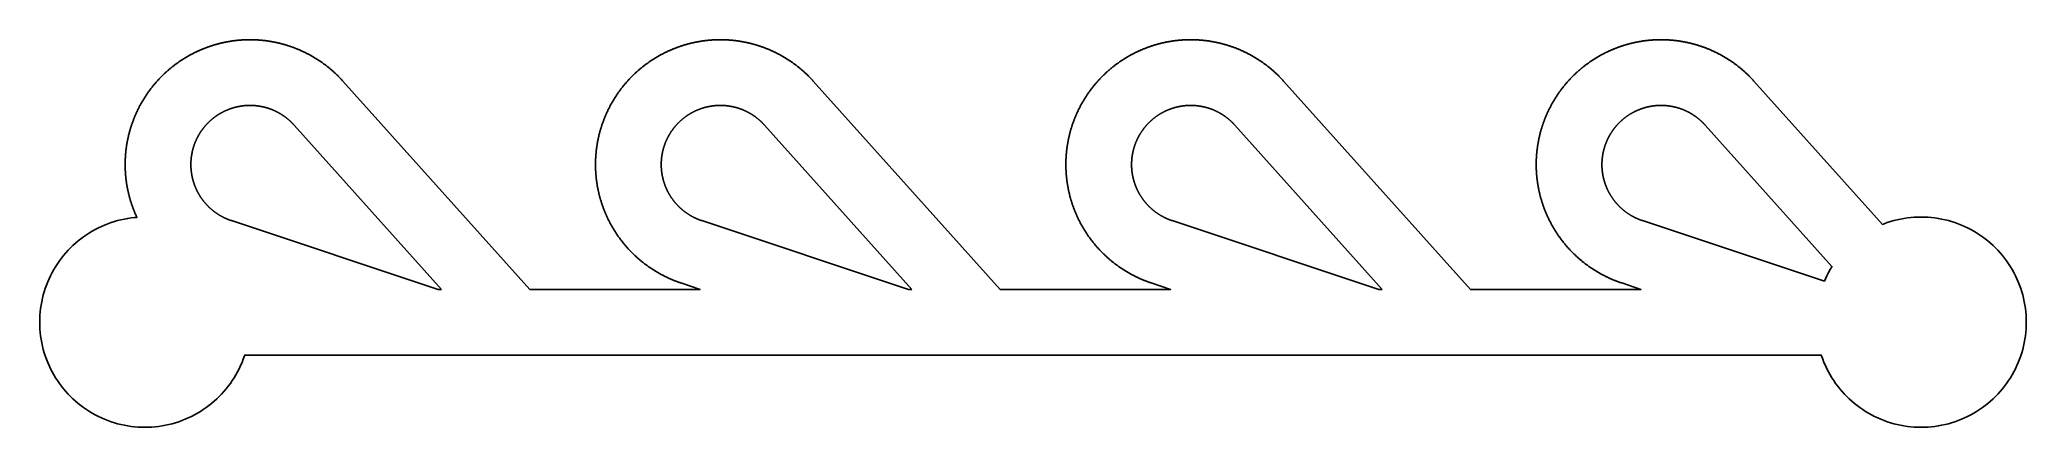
# Model space of a CAD drawing. Header units: millimetres. Extents: x -1.3 to 28.9, y -1.6 to 4.3.
import ezdxf

# ---------------------------------------------------------------- set-up
doc = ezdxf.new("R2010")
doc.units = ezdxf.units.MM

msp = doc.modelspace()

# ---------------------------------------------------------------- linework, layer by layer
for points in [[(1.822695, -0.514303), (1.805056, -0.5636), (1.785814, -0.612293), (1.764989, -0.660331), (1.742603, -0.707662), (1.718681, -0.754235), (1.693248, -0.8), (1.66633, -0.844909), (1.637958, -0.888912), (1.608162, -0.931964), (1.576972, -0.974018), (1.544424, -1.015029), (1.510551, -1.054953), (1.475389, -1.093748), (1.438978, -1.131371), (1.401355, -1.167783), (1.36256, -1.202944), (1.322636, -1.236817), (1.281625, -1.269365), (1.239571, -1.300555), (1.196519, -1.330351), (1.152516, -1.358723), (1.107607, -1.385641), (1.061842, -1.411074), (1.015269, -1.434996), (0.967938, -1.457382), (0.9199, -1.478207), (0.871207, -1.497449), (0.82191, -1.515088), (0.772062, -1.531105), (0.721717, -1.545481), (0.670929, -1.558203), (0.619751, -1.569256), (0.56824, -1.578629), (0.516449, -1.586312), (0.464434, -1.592296), (0.412252, -1.596574), (0.359957, -1.599143), (0.307607, -1.6), (0.255256, -1.599143), (0.202962, -1.596574), (0.15078, -1.592296), (0.098765, -1.586312), (0.046974, -1.578629), (-0.004538, -1.569256), (-0.055715, -1.558203), (-0.106504, -1.545481), (-0.156849, -1.531105), (-0.206696, -1.515088), (-0.255993, -1.497449), (-0.304687, -1.478207), (-0.352724, -1.457382), (-0.400055, -1.434996), (-0.446628, -1.411074), (-0.492393, -1.385641), (-0.537302, -1.358723), (-0.581305, -1.330351), (-0.624357, -1.300555), (-0.666411, -1.269365), (-0.707422, -1.236817), (-0.747346, -1.202944), (-0.786141, -1.167783), (-0.823764, -1.131371), (-0.860176, -1.093748), (-0.895337, -1.054953), (-0.92921, -1.015029), (-0.961758, -0.974018), (-0.992948, -0.931964), (-1.022744, -0.888912), (-1.051117, -0.844909), (-1.078034, -0.8), (-1.103467, -0.754235), (-1.127389, -0.707662), (-1.149775, -0.660331), (-1.1706, -0.612293), (-1.189843, -0.5636), (-1.207481, -0.514303), (-1.223498, -0.464455), (-1.237874, -0.41411), (-1.250596, -0.363322), (-1.261649, -0.312145), (-1.271022, -0.260633), (-1.278705, -0.208842), (-1.284689, -0.156827), (-1.288967, -0.104645), (-1.291536, -0.052351), (-1.292393, 0), (-1.291536, 0.052351), (-1.288967, 0.104645), (-1.284689, 0.156827), (-1.278705, 0.208842), (-1.271022, 0.260633), (-1.261649, 0.312145), (-1.250596, 0.363322), (-1.237874, 0.41411), (-1.223498, 0.464455), (-1.207481, 0.514303), (-1.189843, 0.5636), (-1.1706, 0.612293), (-1.149775, 0.660331), (-1.127389, 0.707662), (-1.103467, 0.754235), (-1.078034, 0.8), (-1.051117, 0.844909), (-1.022744, 0.888912), (-0.992948, 0.931964), (-0.961758, 0.974018), (-0.92921, 1.015029), (-0.895337, 1.054953), (-0.860176, 1.093748), (-0.823764, 1.131371), (-0.786141, 1.167783), (-0.747346, 1.202944), (-0.707422, 1.236817), (-0.666411, 1.269365), (-0.624357, 1.300555), (-0.581305, 1.330351), (-0.537302, 1.358723), (-0.492393, 1.385641), (-0.446628, 1.411074), (-0.400055, 1.434996), (-0.352724, 1.457382), (-0.304687, 1.478207), (-0.255993, 1.497449), (-0.206696, 1.515088), (-0.156849, 1.531105), (-0.106504, 1.545481), (-0.055715, 1.558203), (-0.004538, 1.569256), (0.046974, 1.578629), (0.098765, 1.586312), (0.15078, 1.592296), (0.186471, 1.595222), (0.184795, 1.598801), (0.180739, 1.607581), (0.176728, 1.616382), (0.172761, 1.625203), (0.16884, 1.634044), (0.164963, 1.642906), (0.161132, 1.651786), (0.157345, 1.660686), (0.153605, 1.669606), (0.149909, 1.678544), (0.146259, 1.687501), (0.142655, 1.696476), (0.139097, 1.70547), (0.135584, 1.714481), (0.132118, 1.723511), (0.128697, 1.732558), (0.125322, 1.741622), (0.121994, 1.750703), (0.118712, 1.759801), (0.115476, 1.768916), (0.112287, 1.778047), (0.109144, 1.787194), (0.106048, 1.796357), (0.102998, 1.805536), (0.099996, 1.81473), (0.09704, 1.823939), (0.094131, 1.833163), (0.091269, 1.842402), (0.088454, 1.851655), (0.085686, 1.860923), (0.082966, 1.870204), (0.080292, 1.879499), (0.077666, 1.888808), (0.075088, 1.89813), (0.072557, 1.907465), (0.070073, 1.916813), (0.067637, 1.926173), (0.065249, 1.935545), (0.062909, 1.94493), (0.060616, 1.954326), (0.058371, 1.963734), (0.056175, 1.973153), (0.054026, 1.982584), (0.051925, 1.992025), (0.049872, 2.001476), (0.047867, 2.010938), (0.045911, 2.02041), (0.044003, 2.029892), (0.042143, 2.039384), (0.040331, 2.048884), (0.038568, 2.058394), (0.036854, 2.067913), (0.035187, 2.07744), (0.03357, 2.086976), (0.032, 2.09652), (0.03048, 2.106072), (0.029008, 2.115631), (0.027585, 2.125198), (0.02621, 2.134772), (0.024884, 2.144352), (0.023607, 2.15394), (0.022379, 2.163533), (0.0212, 2.173133), (0.02007, 2.182739), (0.018988, 2.19235), (0.017955, 2.201967), (0.016972, 2.211589), (0.016037, 2.221215), (0.015152, 2.230847), (0.014315, 2.240482), (0.013528, 2.250122), (0.012789, 2.259766), (0.0121, 2.269413), (0.01146, 2.279064), (0.010869, 2.288718), (0.010327, 2.298375), (0.009834, 2.308034), (0.00939, 2.317696), (0.008996, 2.32736), (0.008651, 2.337026), (0.008355, 2.346693), (0.008108, 2.356362), (0.007911, 2.366032), (0.007762, 2.375703), (0.007663, 2.385374), (0.007613, 2.395046), (0.007613, 2.404718), (0.007661, 2.41439), (0.007759, 2.424062), (0.007906, 2.433732), (0.008103, 2.443402), (0.008348, 2.453071), (0.008643, 2.462739), (0.008987, 2.472405), (0.00938, 2.482069), (0.009823, 2.49173), (0.010314, 2.50139), (0.010855, 2.511047), (0.011445, 2.520701), (0.012084, 2.530352), (0.012772, 2.539999), (0.013509, 2.549643), (0.014295, 2.559283), (0.015131, 2.568919), (0.016015, 2.57855), (0.016949, 2.588177), (0.017931, 2.597799), (0.018962, 2.607416), (0.020043, 2.617027), (0.021172, 2.626633), (0.02235, 2.636233), (0.023577, 2.645827), (0.024853, 2.655414), (0.026177, 2.664995), (0.027551, 2.674569), (0.028973, 2.684136), (0.030443, 2.693696), (0.031963, 2.703247), (0.033531, 2.712792), (0.035147, 2.722327), (0.036812, 2.731855), (0.038526, 2.741374), (0.040288, 2.750884), (0.042098, 2.760385), (0.043957, 2.769877), (0.045864, 2.779359), (0.047819, 2.788831), (0.049823, 2.798293), (0.051874, 2.807745), (0.053974, 2.817187), (0.056122, 2.826617), (0.058317, 2.836037), (0.060561, 2.845445), (0.062852, 2.854841), (0.065192, 2.864226), (0.067579, 2.873599), (0.070013, 2.88296), (0.072496, 2.892308), (0.075026, 2.901643), (0.077603, 2.910965), (0.080228, 2.920274), (0.0829, 2.92957), (0.085619, 2.938851), (0.088386, 2.948119), (0.0912, 2.957373), (0.094061, 2.966612), (0.096968, 2.975837), (0.099923, 2.985046), (0.102925, 2.994241), (0.105973, 3.00342), (0.109068, 3.012583), (0.11221, 3.021731), (0.115398, 3.030862), (0.118633, 3.039977), (0.121914, 3.049076), (0.125241, 3.058157), (0.128614, 3.067222), (0.132034, 3.076269), (0.135499, 3.085299), (0.139011, 3.094311), (0.142568, 3.103305), (0.146171, 3.112281), (0.14982, 3.121238), (0.153514, 3.130177), (0.157254, 3.139097), (0.161039, 3.147997), (0.164869, 3.156878), (0.168745, 3.16574), (0.172665, 3.174582), (0.176631, 3.183403), (0.180641, 3.192205), (0.184696, 3.200986), (0.188796, 3.209746), (0.19294, 3.218485), (0.197129, 3.227203), (0.201362, 3.235899), (0.205639, 3.244574), (0.20996, 3.253227), (0.214326, 3.261858), (0.218735, 3.270466), (0.223188, 3.279052), (0.227685, 3.287615), (0.232225, 3.296156), (0.236808, 3.304672), (0.241435, 3.313166), (0.246105, 3.321636), (0.250818, 3.330082), (0.255575, 3.338503), (0.260373, 3.346901), (0.265215, 3.355274), (0.270099, 3.363622), (0.275026, 3.371945), (0.279994, 3.380244), (0.285005, 3.388516), (0.290058, 3.396763), (0.295153, 3.404984), (0.30029, 3.41318), (0.305469, 3.421349), (0.310689, 3.429491), (0.31595, 3.437607), (0.321252, 3.445696), (0.326596, 3.453757), (0.331981, 3.461792), (0.337406, 3.469799), (0.342872, 3.477778), (0.348379, 3.485729), (0.353926, 3.493653), (0.359514, 3.501547), (0.365141, 3.509414), (0.370808, 3.517251), (0.376516, 3.52506), (0.382263, 3.532839), (0.388049, 3.540589), (0.393875, 3.54831), (0.39974, 3.556001), (0.405644, 3.563662), (0.411587, 3.571292), (0.417569, 3.578892), (0.42359, 3.586462), (0.429649, 3.594001), (0.435746, 3.601509), (0.441881, 3.608986), (0.448054, 3.616432), (0.454266, 3.623846), (0.460514, 3.631228), (0.466801, 3.638579), (0.473124, 3.645897), (0.479485, 3.653183), (0.485883, 3.660437), (0.492318, 3.667658), (0.498789, 3.674846), (0.505297, 3.682001), (0.511841, 3.689123), (0.518422, 3.696211), (0.525038, 3.703266), (0.53169, 3.710287), (0.538378, 3.717274), (0.545101, 3.724227), (0.55186, 3.731146), (0.558654, 3.73803), (0.565482, 3.74488), (0.572346, 3.751694), (0.579244, 3.758474), (0.586176, 3.765218), (0.593143, 3.771928), (0.600144, 3.778601), (0.607179, 3.785239), (0.614247, 3.791841), (0.621349, 3.798406), (0.628484, 3.804936), (0.635653, 3.811429), (0.642854, 3.817886), (0.650088, 3.824306), (0.657355, 3.830689), (0.664654, 3.837034), (0.671985, 3.843343), (0.679349, 3.849614), (0.686744, 3.855848), (0.694171, 3.862044), (0.701629, 3.868202), (0.709118, 3.874322), (0.716639, 3.880404), (0.72419, 3.886447), (0.731773, 3.892452), (0.739385, 3.898418), (0.747028, 3.904346), (0.754701, 3.910234), (0.762404, 3.916084), (0.770136, 3.921894), (0.777898, 3.927664), (0.785689, 3.933395), (0.79351, 3.939086), (0.801359, 3.944738), (0.809237, 3.950349), (0.817143, 3.95592), (0.825077, 3.961451), (0.83304, 3.966942), (0.84103, 3.972391), (0.849048, 3.9778), (0.857094, 3.983168), (0.865167, 3.988496), (0.873266, 3.993782), (0.881393, 3.999026), (0.889546, 4.004229), (0.897726, 4.009391), (0.905931, 4.014511), (0.914163, 4.019589), (0.92242, 4.024625), (0.930703, 4.029619), (0.939011, 4.034571), (0.947345, 4.039481), (0.955703, 4.044348), (0.964086, 4.049172), (0.972493, 4.053954), (0.980925, 4.058692), (0.98938, 4.063388), (0.99786, 4.068041), (1.006363, 4.07265), (1.014889, 4.077216), (1.023438, 4.081739), (1.032011, 4.086218), (1.040606, 4.090653), (1.049223, 4.095045), (1.057863, 4.099393), (1.066525, 4.103696), (1.075208, 4.107956), (1.083914, 4.112171), (1.09264, 4.116342), (1.101388, 4.120468), (1.110156, 4.12455), (1.118945, 4.128587), (1.127755, 4.132579), (1.136585, 4.136527), (1.145434, 4.140429), (1.154304, 4.144286), (1.163193, 4.148098), (1.172101, 4.151865), (1.181029, 4.155587), (1.189975, 4.159262), (1.19894, 4.162893), (1.207923, 4.166477), (1.216924, 4.170016), (1.225943, 4.173509), (1.23498, 4.176956), (1.244035, 4.180357), (1.253106, 4.183712), (1.262195, 4.187021), (1.2713, 4.190283), (1.280422, 4.193499), (1.289559, 4.196668), (1.298713, 4.199791), (1.307883, 4.202868), (1.317068, 4.205897), (1.326269, 4.20888), (1.335485, 4.211816), (1.344715, 4.214705), (1.35396, 4.217546), (1.363219, 4.220341), (1.372493, 4.223089), (1.38178, 4.225789), (1.391081, 4.228442), (1.400396, 4.231048), (1.409723, 4.233606), (1.419064, 4.236117), (1.428417, 4.23858), (1.437782, 4.240996), (1.44716, 4.243363), (1.45655, 4.245683), (1.465951, 4.247956), (1.475364, 4.25018), (1.484787, 4.252356), (1.494222, 4.254485), (1.503668, 4.256565), (1.513124, 4.258597), (1.52259, 4.260581), (1.532067, 4.262517), (1.541553, 4.264405), (1.551048, 4.266244), (1.560553, 4.268035), (1.570067, 4.269777), (1.579589, 4.271471), (1.58912, 4.273117), (1.598659, 4.274714), (1.608206, 4.276262), (1.617761, 4.277762), (1.627324, 4.279213), (1.636894, 4.280615), (1.646471, 4.281969), (1.656054, 4.283274), (1.665644, 4.28453), (1.67524, 4.285737), (1.684843, 4.286896), (1.694451, 4.288005), (1.704065, 4.289066), (1.713684, 4.290078), (1.723307, 4.29104), (1.732936, 4.291954), (1.742569, 4.292819), (1.752207, 4.293634), (1.761849, 4.294401), (1.771494, 4.295118), (1.781143, 4.295787), (1.790795, 4.296406), (1.80045, 4.296976), (1.810108, 4.297497), (1.819768, 4.297968), (1.829431, 4.298391), (1.839096, 4.298764), (1.848763, 4.299089), (1.858431, 4.299363), (1.8681, 4.299589), (1.87777, 4.299766), (1.887441, 4.299893), (1.897113, 4.299971), (1.906785, 4.3), (1.916457, 4.299979), (1.926129, 4.29991), (1.9358, 4.299791), (1.945471, 4.299623), (1.95514, 4.299405), (1.964808, 4.299139), (1.974475, 4.298823), (1.98414, 4.298458), (1.993803, 4.298044), (2.003464, 4.29758), (2.013123, 4.297068), (2.022778, 4.296506), (2.032431, 4.295895), (2.04208, 4.295235), (2.051726, 4.294526), (2.061369, 4.293768), (2.071007, 4.292961), (2.080641, 4.292104), (2.09027, 4.291199), (2.099895, 4.290245), (2.109515, 4.289241), (2.119129, 4.288189), (2.128739, 4.287088), (2.138342, 4.285938), (2.147939, 4.284739), (2.15753, 4.283491), (2.167115, 4.282194), (2.176693, 4.280849), (2.186264, 4.279455), (2.195828, 4.278012), (2.205384, 4.27652), (2.214933, 4.27498), (2.224473, 4.273392), (2.234006, 4.271754), (2.24353, 4.270068), (2.253045, 4.268334), (2.262551, 4.266552), (2.272048, 4.264721), (2.281536, 4.262841), (2.291014, 4.260914), (2.300482, 4.258938), (2.30994, 4.256914), (2.319387, 4.254842), (2.328824, 4.252721), (2.338249, 4.250553), (2.347664, 4.248337), (2.357067, 4.246073), (2.366459, 4.243761), (2.375839, 4.241401), (2.385206, 4.238994), (2.394562, 4.236539), (2.403904, 4.234036), (2.413234, 4.231486), (2.42255, 4.228889), (2.431854, 4.226243), (2.441143, 4.223551), (2.450419, 4.220812), (2.459681, 4.218025), (2.468929, 4.215191), (2.478162, 4.21231), (2.48738, 4.209382), (2.496583, 4.206407), (2.505771, 4.203386), (2.514943, 4.200317), (2.5241, 4.197202), (2.53324, 4.194041), (2.542365, 4.190833), (2.551473, 4.187578), (2.560564, 4.184278), (2.569639, 4.180931), (2.578696, 4.177538), (2.587736, 4.174098), (2.596758, 4.170613), (2.605762, 4.167082), (2.614749, 4.163505), (2.623717, 4.159883), (2.632666, 4.156214), (2.641597, 4.152501), (2.650508, 4.148742), (2.659401, 4.144937), (2.668273, 4.141088), (2.677127, 4.137193), (2.68596, 4.133253), (2.694773, 4.129269), (2.703565, 4.125239), (2.712337, 4.121165), (2.721089, 4.117046), (2.729819, 4.112883), (2.738528, 4.108675), (2.747215, 4.104423), (2.75588, 4.100127), (2.764524, 4.095787), (2.773145, 4.091403), (2.781744, 4.086975), (2.79032, 4.082503), (2.798873, 4.077988), (2.807404, 4.073429), (2.815911, 4.068827), (2.824394, 4.064182), (2.832854, 4.059493), (2.841289, 4.054762), (2.849701, 4.049988), (2.858088, 4.045171), (2.86645, 4.040311), (2.874788, 4.035409), (2.8831, 4.030464), (2.891388, 4.025477), (2.899649, 4.020448), (2.907885, 4.015377), (2.916096, 4.010264), (2.92428, 4.00511), (2.932437, 3.999913), (2.940568, 3.994676), (2.948673, 3.989397), (2.95675, 3.984077), (2.9648, 3.978716), (2.972823, 3.973313), (2.980818, 3.967871), (2.988785, 3.962387), (2.996725, 3.956863), (3.004636, 3.951299), (3.012518, 3.945694), (3.020372, 3.94005), (3.028198, 3.934365), (3.035994, 3.928641), (3.043761, 3.922877), (3.051498, 3.917074), (3.059206, 3.911231), (3.066884, 3.905349), (3.074532, 3.899429), (3.08215, 3.893469), (3.089737, 3.887471), (3.097294, 3.881434), (3.104819, 3.875358), (3.112314, 3.869245), (3.119778, 3.863093), (3.12721, 3.856904), (3.134611, 3.850676), (3.141979, 3.844412), (3.149316, 3.838109), (3.156621, 3.83177), (3.163893, 3.825393), (3.171133, 3.81898), (3.17834, 3.812529), (3.185514, 3.806042), (3.192654, 3.799519), (3.199762, 3.792959), (3.206836, 3.786363), (3.213877, 3.779732), (3.220883, 3.773064), (3.227856, 3.766361), (3.234794, 3.759623), (3.241698, 3.752849), (3.248568, 3.74604), (3.255402, 3.739197), (3.262202, 3.732319), (3.268966, 3.725406), (3.275696, 3.718459), (3.28239, 3.711477), (3.289048, 3.704462), (3.29567, 3.697413), (3.302257, 3.69033), (3.308807, 3.683214), (3.315321, 3.676064), (3.321799, 3.668882), (6.165074, 0.5), (8.757467, 0.5), (8.465574, 0.597058), (8.456404, 0.600133), (8.447249, 0.603255), (8.438111, 0.606423), (8.428989, 0.609638), (8.419883, 0.612899), (8.410794, 0.616207), (8.401722, 0.619561), (8.392668, 0.62296), (8.38363, 0.626406), (8.374611, 0.629898), (8.365609, 0.633436), (8.356625, 0.637019), (8.34766, 0.640649), (8.338713, 0.644323), (8.329785, 0.648044), (8.320877, 0.651809), (8.311987, 0.65562), (8.303117, 0.659477), (8.294267, 0.663378), (8.285437, 0.667324), (8.276627, 0.671315), (8.267837, 0.675351), (8.259068, 0.679432), (8.25032, 0.683557), (8.241593, 0.687727), (8.232887, 0.691941), (8.224203, 0.6962), (8.215541, 0.700502), (8.2069, 0.704849), (8.198282, 0.709239), (8.189687, 0.713673), (8.181114, 0.718151), (8.172564, 0.722673), (8.164037, 0.727238), (8.155534, 0.731846), (8.147054, 0.736498), (8.138597, 0.741193), (8.130165, 0.745931), (8.121757, 0.750711), (8.113374, 0.755534), (8.105015, 0.7604), (8.096681, 0.765309), (8.088372, 0.77026), (8.080089, 0.775253), (8.071831, 0.780288), (8.063598, 0.785365), (8.055392, 0.790484), (8.047212, 0.795644), (8.039058, 0.800847), (8.030931, 0.80609), (8.022831, 0.811375), (8.014757, 0.816701), (8.006711, 0.822068), (7.998692, 0.827477), (7.990701, 0.832925), (7.982738, 0.838415), (7.974803, 0.843945), (7.966896, 0.849515), (7.959017, 0.855125), (7.951167, 0.860776), (7.943346, 0.866466), (7.935554, 0.872196), (7.927792, 0.877965), (7.920059, 0.883774), (7.912355, 0.889623), (7.904681, 0.89551), (7.897038, 0.901437), (7.889425, 0.907402), (7.881842, 0.913406), (7.87429, 0.919449), (7.866768, 0.925529), (7.859278, 0.931649), (7.851819, 0.937806), (7.844391, 0.944001), (7.836995, 0.950233), (7.829631, 0.956504), (7.822299, 0.962811), (7.814999, 0.969156), (7.807732, 0.975538), (7.800497, 0.981957), (7.793295, 0.988413), (7.786126, 0.994905), (7.778989, 1.001434), (7.771887, 1.007999), (7.764817, 1.0146), (7.757782, 1.021237), (7.75078, 1.02791), (7.743813, 1.034618), (7.736879, 1.041361), (7.72998, 1.04814), (7.723116, 1.054954), (7.716286, 1.061803), (7.709492, 1.068686), (7.702732, 1.075604), (7.696008, 1.082556), (7.689319, 1.089542), (7.682666, 1.096562), (7.676049, 1.103617), (7.669468, 1.110704), (7.662923, 1.117825), (7.656414, 1.124979), (7.649942, 1.132167), (7.643506, 1.139387), (7.637108, 1.14664), (7.630746, 1.153925), (7.624421, 1.161243), (7.618134, 1.168592), (7.611884, 1.175974), (7.605672, 1.183387), (7.599498, 1.190832), (7.593362, 1.198308), (7.587264, 1.205816), (7.581204, 1.213354), (7.575182, 1.220923), (7.5692, 1.228522), (7.563256, 1.236152), (7.55735, 1.243812), (7.551484, 1.251502), (7.545658, 1.259222), (7.53987, 1.266972), (7.534122, 1.27475), (7.528414, 1.282558), (7.522746, 1.290395), (7.517117, 1.298261), (7.511529, 1.306155), (7.505981, 1.314077), (7.500473, 1.322028), (7.495006, 1.330007), (7.489579, 1.338013), (7.484194, 1.346047), (7.478849, 1.354108), (7.473546, 1.362196), (7.468283, 1.370311), (7.463062, 1.378453), (7.457883, 1.386621), (7.452745, 1.394816), (7.447649, 1.403036), (7.442595, 1.411283), (7.437583, 1.419555), (7.432613, 1.427852), (7.427685, 1.436175), (7.4228, 1.444522), (7.417958, 1.452895), (7.413158, 1.461292), (7.408401, 1.469713), (7.403687, 1.478158), (7.399016, 1.486628), (7.394388, 1.49512), (7.389803, 1.503637), (7.385262, 1.512176), (7.380764, 1.520739), (7.37631, 1.529324), (7.3719, 1.537932), (7.367533, 1.546563), (7.363211, 1.555215), (7.358932, 1.563889), (7.354698, 1.572585), (7.350509, 1.581303), (7.346363, 1.590041), (7.342262, 1.598801), (7.338206, 1.607581), (7.334195, 1.616382), (7.330228, 1.625203), (7.326307, 1.634044), (7.32243, 1.642906), (7.318599, 1.651786), (7.314812, 1.660686), (7.311072, 1.669606), (7.307376, 1.678544), (7.303727, 1.687501), (7.300122, 1.696476), (7.296564, 1.70547), (7.293051, 1.714481), (7.289585, 1.723511), (7.286164, 1.732558), (7.282789, 1.741622), (7.279461, 1.750703), (7.276179, 1.759801), (7.272943, 1.768916), (7.269754, 1.778047), (7.266611, 1.787194), (7.263515, 1.796357), (7.260465, 1.805536), (7.257463, 1.81473), (7.254507, 1.823939), (7.251598, 1.833163), (7.248736, 1.842402), (7.245921, 1.851655), (7.243153, 1.860923), (7.240433, 1.870204), (7.237759, 1.879499), (7.235133, 1.888808), (7.232555, 1.89813), (7.230024, 1.907465), (7.22754, 1.916813), (7.225104, 1.926173), (7.222716, 1.935545), (7.220376, 1.94493), (7.218083, 1.954326), (7.215838, 1.963734), (7.213642, 1.973153), (7.211493, 1.982584), (7.209392, 1.992025), (7.207339, 2.001476), (7.205335, 2.010938), (7.203378, 2.02041), (7.20147, 2.029892), (7.19961, 2.039384), (7.197798, 2.048884), (7.196035, 2.058394), (7.194321, 2.067913), (7.192654, 2.07744), (7.191037, 2.086976), (7.189467, 2.09652), (7.187947, 2.106072), (7.186475, 2.115631), (7.185052, 2.125198), (7.183677, 2.134772), (7.182351, 2.144352), (7.181074, 2.15394), (7.179846, 2.163533), (7.178667, 2.173133), (7.177537, 2.182739), (7.176455, 2.19235), (7.175422, 2.201967), (7.174439, 2.211589), (7.173504, 2.221215), (7.172619, 2.230847), (7.171782, 2.240482), (7.170995, 2.250122), (7.170256, 2.259766), (7.169567, 2.269413), (7.168927, 2.279064), (7.168336, 2.288718), (7.167794, 2.298375), (7.167301, 2.308034), (7.166857, 2.317696), (7.166463, 2.32736), (7.166118, 2.337026), (7.165822, 2.346693), (7.165575, 2.356362), (7.165378, 2.366032), (7.165229, 2.375703), (7.16513, 2.385374), (7.16508, 2.395046), (7.16508, 2.404718), (7.165128, 2.41439), (7.165226, 2.424062), (7.165373, 2.433732), (7.16557, 2.443402), (7.165815, 2.453071), (7.16611, 2.462739), (7.166454, 2.472405), (7.166847, 2.482069), (7.16729, 2.49173), (7.167781, 2.50139), (7.168322, 2.511047), (7.168912, 2.520701), (7.169551, 2.530352), (7.170239, 2.539999), (7.170976, 2.549643), (7.171762, 2.559283), (7.172598, 2.568919), (7.173482, 2.57855), (7.174416, 2.588177), (7.175398, 2.597799), (7.176429, 2.607416), (7.17751, 2.617027), (7.178639, 2.626633), (7.179817, 2.636233), (7.181044, 2.645827), (7.18232, 2.655414), (7.183644, 2.664995), (7.185018, 2.674569), (7.18644, 2.684136), (7.18791, 2.693696), (7.18943, 2.703247), (7.190998, 2.712792), (7.192614, 2.722327), (7.194279, 2.731855), (7.195993, 2.741374), (7.197755, 2.750884), (7.199565, 2.760385), (7.201424, 2.769877), (7.203331, 2.779359), (7.205286, 2.788831), (7.20729, 2.798293), (7.209341, 2.807745), (7.211441, 2.817187), (7.213589, 2.826617), (7.215784, 2.836037), (7.218028, 2.845445), (7.220319, 2.854841), (7.222659, 2.864226), (7.225046, 2.873599), (7.22748, 2.88296), (7.229963, 2.892308), (7.232493, 2.901643), (7.23507, 2.910965), (7.237695, 2.920274), (7.240367, 2.92957), (7.243086, 2.938851), (7.245853, 2.948119), (7.248667, 2.957373), (7.251528, 2.966612), (7.254435, 2.975837), (7.25739, 2.985046), (7.260392, 2.994241), (7.26344, 3.00342), (7.266535, 3.012583), (7.269677, 3.021731), (7.272865, 3.030862), (7.2761, 3.039977), (7.279381, 3.049076), (7.282708, 3.058157), (7.286081, 3.067222), (7.289501, 3.076269), (7.292966, 3.085299), (7.296478, 3.094311), (7.300035, 3.103305), (7.303638, 3.112281), (7.307287, 3.121238), (7.310981, 3.130177), (7.314721, 3.139097), (7.318506, 3.147997), (7.322336, 3.156878), (7.326212, 3.16574), (7.330132, 3.174582), (7.334098, 3.183403), (7.338108, 3.192205), (7.342163, 3.200986), (7.346263, 3.209746), (7.350407, 3.218485), (7.354596, 3.227203), (7.358829, 3.235899), (7.363106, 3.244574), (7.367427, 3.253227), (7.371793, 3.261858), (7.376202, 3.270466), (7.380655, 3.279052), (7.385152, 3.287615), (7.389692, 3.296156), (7.394275, 3.304672), (7.398902, 3.313166), (7.403572, 3.321636), (7.408285, 3.330082), (7.413042, 3.338503), (7.41784, 3.346901), (7.422682, 3.355274), (7.427566, 3.363622), (7.432493, 3.371945), (7.437461, 3.380244), (7.442472, 3.388516), (7.447525, 3.396763), (7.45262, 3.404984), (7.457757, 3.41318), (7.462936, 3.421349), (7.468156, 3.429491), (7.473417, 3.437607), (7.478719, 3.445696), (7.484063, 3.453757), (7.489448, 3.461792), (7.494873, 3.469799), (7.500339, 3.477778), (7.505846, 3.485729), (7.511393, 3.493653), (7.516981, 3.501547), (7.522608, 3.509414), (7.528275, 3.517251), (7.533983, 3.52506), (7.53973, 3.532839), (7.545516, 3.540589), (7.551342, 3.54831), (7.557207, 3.556001), (7.563111, 3.563662), (7.569054, 3.571292), (7.575036, 3.578892), (7.581057, 3.586462), (7.587116, 3.594001), (7.593213, 3.601509), (7.599348, 3.608986), (7.605521, 3.616432), (7.611733, 3.623846), (7.617981, 3.631228), (7.624268, 3.638579), (7.630591, 3.645897), (7.636952, 3.653183), (7.64335, 3.660437), (7.649785, 3.667658), (7.656256, 3.674846), (7.662764, 3.682001), (7.669308, 3.689123), (7.675889, 3.696211), (7.682505, 3.703266), (7.689157, 3.710287), (7.695845, 3.717274), (7.702568, 3.724227), (7.709327, 3.731146), (7.716121, 3.73803), (7.722949, 3.74488), (7.729813, 3.751694), (7.736711, 3.758474), (7.743643, 3.765218), (7.75061, 3.771928), (7.757611, 3.778601), (7.764646, 3.785239), (7.771714, 3.791841), (7.778816, 3.798406), (7.785951, 3.804936), (7.79312, 3.811429), (7.800321, 3.817886), (7.807555, 3.824306), (7.814822, 3.830689), (7.822121, 3.837034), (7.829452, 3.843343), (7.836816, 3.849614), (7.844211, 3.855848), (7.851638, 3.862044), (7.859096, 3.868202), (7.866586, 3.874322), (7.874106, 3.880404), (7.881657, 3.886447), (7.88924, 3.892452), (7.896852, 3.898418), (7.904495, 3.904346), (7.912168, 3.910234), (7.919871, 3.916084), (7.927603, 3.921894), (7.935365, 3.927664), (7.943156, 3.933395), (7.950977, 3.939086), (7.958826, 3.944738), (7.966704, 3.950349), (7.97461, 3.95592), (7.982544, 3.961451), (7.990507, 3.966942), (7.998497, 3.972391), (8.006515, 3.9778), (8.014561, 3.983168), (8.022634, 3.988496), (8.030733, 3.993782), (8.03886, 3.999026), (8.047013, 4.004229), (8.055193, 4.009391), (8.063398, 4.014511), (8.07163, 4.019589), (8.079887, 4.024625), (8.08817, 4.029619), (8.096479, 4.034571), (8.104812, 4.039481), (8.11317, 4.044348), (8.121553, 4.049172), (8.12996, 4.053954), (8.138392, 4.058692), (8.146847, 4.063388), (8.155327, 4.068041), (8.16383, 4.07265), (8.172356, 4.077216), (8.180905, 4.081739), (8.189478, 4.086218), (8.198073, 4.090653), (8.20669, 4.095045), (8.21533, 4.099393), (8.223992, 4.103696), (8.232675, 4.107956), (8.241381, 4.112171), (8.250107, 4.116342), (8.258855, 4.120468), (8.267623, 4.12455), (8.276412, 4.128587), (8.285222, 4.132579), (8.294052, 4.136527), (8.302901, 4.140429), (8.311771, 4.144286), (8.32066, 4.148098), (8.329568, 4.151865), (8.338496, 4.155587), (8.347442, 4.159262), (8.356407, 4.162893), (8.36539, 4.166477), (8.374391, 4.170016), (8.383411, 4.173509), (8.392447, 4.176956), (8.401502, 4.180357), (8.410573, 4.183712), (8.419662, 4.187021), (8.428767, 4.190283), (8.437889, 4.193499), (8.447026, 4.196668), (8.45618, 4.199791), (8.46535, 4.202868), (8.474535, 4.205897), (8.483736, 4.20888), (8.492952, 4.211816), (8.502182, 4.214705), (8.511427, 4.217546), (8.520686, 4.220341), (8.52996, 4.223089), (8.539247, 4.225789), (8.548548, 4.228442), (8.557863, 4.231048), (8.56719, 4.233606), (8.576531, 4.236117), (8.585884, 4.23858), (8.595249, 4.240996), (8.604627, 4.243363), (8.614017, 4.245683), (8.623418, 4.247956), (8.632831, 4.25018), (8.642255, 4.252356), (8.651689, 4.254485), (8.661135, 4.256565), (8.670591, 4.258597), (8.680057, 4.260581), (8.689534, 4.262517), (8.69902, 4.264405), (8.708515, 4.266244), (8.71802, 4.268035), (8.727534, 4.269777), (8.737056, 4.271471), (8.746587, 4.273117), (8.756126, 4.274714), (8.765674, 4.276262), (8.775228, 4.277762), (8.784791, 4.279213), (8.794361, 4.280615), (8.803938, 4.281969), (8.813521, 4.283274), (8.823111, 4.28453), (8.832707, 4.285737), (8.84231, 4.286896), (8.851918, 4.288005), (8.861532, 4.289066), (8.871151, 4.290078), (8.880774, 4.29104), (8.890403, 4.291954), (8.900036, 4.292819), (8.909674, 4.293634), (8.919316, 4.294401), (8.928961, 4.295118), (8.93861, 4.295787), (8.948262, 4.296406), (8.957917, 4.296976), (8.967575, 4.297497), (8.977235, 4.297968), (8.986898, 4.298391), (8.996563, 4.298764), (9.00623, 4.299089), (9.015898, 4.299363), (9.025567, 4.299589), (9.035237, 4.299766), (9.044908, 4.299893), (9.05458, 4.299971), (9.064252, 4.3), (9.073924, 4.299979), (9.083596, 4.29991), (9.093267, 4.299791), (9.102938, 4.299623), (9.112607, 4.299405), (9.122275, 4.299139), (9.131942, 4.298823), (9.141607, 4.298458), (9.15127, 4.298044), (9.160931, 4.29758), (9.17059, 4.297068), (9.180245, 4.296506), (9.189898, 4.295895), (9.199547, 4.295235), (9.209193, 4.294526), (9.218836, 4.293768), (9.228474, 4.292961), (9.238108, 4.292104), (9.247737, 4.291199), (9.257362, 4.290245), (9.266982, 4.289241), (9.276596, 4.288189), (9.286206, 4.287088), (9.295809, 4.285938), (9.305406, 4.284739), (9.314997, 4.283491), (9.324582, 4.282194), (9.33416, 4.280849), (9.343731, 4.279455), (9.353295, 4.278012), (9.362851, 4.27652), (9.3724, 4.27498), (9.38194, 4.273392), (9.391473, 4.271754), (9.400997, 4.270068), (9.410512, 4.268334), (9.420018, 4.266552), (9.429515, 4.264721), (9.439003, 4.262841), (9.448481, 4.260914), (9.457949, 4.258938), (9.467407, 4.256914), (9.476854, 4.254842), (9.486291, 4.252721), (9.495717, 4.250553), (9.505131, 4.248337), (9.514534, 4.246073), (9.523926, 4.243761), (9.533306, 4.241401), (9.542673, 4.238994), (9.552029, 4.236539), (9.561371, 4.234036), (9.570701, 4.231486), (9.580017, 4.228889), (9.589321, 4.226243), (9.59861, 4.223551), (9.607886, 4.220812), (9.617148, 4.218025), (9.626396, 4.215191), (9.635629, 4.21231), (9.644847, 4.209382), (9.65405, 4.206407), (9.663238, 4.203386), (9.67241, 4.200317), (9.681567, 4.197202), (9.690707, 4.194041), (9.699832, 4.190833), (9.70894, 4.187578), (9.718031, 4.184278), (9.727106, 4.180931), (9.736163, 4.177538), (9.745203, 4.174098), (9.754225, 4.170613), (9.763229, 4.167082), (9.772216, 4.163505), (9.781184, 4.159883), (9.790133, 4.156214), (9.799064, 4.152501), (9.807975, 4.148742), (9.816868, 4.144937), (9.82574, 4.141088), (9.834594, 4.137193), (9.843427, 4.133253), (9.85224, 4.129269), (9.861032, 4.125239), (9.869805, 4.121165), (9.878556, 4.117046), (9.887286, 4.112883), (9.895995, 4.108675), (9.904682, 4.104423), (9.913347, 4.100127), (9.921991, 4.095787), (9.930612, 4.091403), (9.939211, 4.086975), (9.947787, 4.082503), (9.95634, 4.077988), (9.964871, 4.073429), (9.973378, 4.068827), (9.981861, 4.064182), (9.990321, 4.059493), (9.998756, 4.054762), (10.007168, 4.049988), (10.015555, 4.045171), (10.023917, 4.040311), (10.032255, 4.035409), (10.040567, 4.030464), (10.048855, 4.025477), (10.057116, 4.020448), (10.065352, 4.015377), (10.073563, 4.010264), (10.081747, 4.00511), (10.089904, 3.999913), (10.098035, 3.994676), (10.10614, 3.989397), (10.114217, 3.984077), (10.122267, 3.978716), (10.13029, 3.973313), (10.138285, 3.967871), (10.146252, 3.962387), (10.154192, 3.956863), (10.162103, 3.951299), (10.169985, 3.945694), (10.177839, 3.94005), (10.185665, 3.934365), (10.193461, 3.928641), (10.201228, 3.922877), (10.208965, 3.917074), (10.216673, 3.911231), (10.224351, 3.905349), (10.231999, 3.899429), (10.239617, 3.893469), (10.247204, 3.887471), (10.254761, 3.881434), (10.262286, 3.875358), (10.269781, 3.869245), (10.277245, 3.863093), (10.284677, 3.856904), (10.292078, 3.850676), (10.299446, 3.844412), (10.306783, 3.838109), (10.314088, 3.83177), (10.32136, 3.825393), (10.3286, 3.81898), (10.335807, 3.812529), (10.342981, 3.806042), (10.350122, 3.799519), (10.357229, 3.792959), (10.364303, 3.786363), (10.371344, 3.779732), (10.37835, 3.773064), (10.385323, 3.766361), (10.392261, 3.759623), (10.399165, 3.752849), (10.406035, 3.74604), (10.412869, 3.739197), (10.419669, 3.732319), (10.426434, 3.725406), (10.433163, 3.718459), (10.439857, 3.711477), (10.446515, 3.704462), (10.453137, 3.697413), (10.459724, 3.69033), (10.466274, 3.683214), (10.472788, 3.676064), (10.479266, 3.668882), (13.322541, 0.5), (15.914934, 0.5), (15.623041, 0.597058), (15.613871, 0.600133), (15.604716, 0.603255), (15.595578, 0.606423), (15.586456, 0.609638), (15.57735, 0.612899), (15.568261, 0.616207), (15.559189, 0.619561), (15.550135, 0.62296), (15.541097, 0.626406), (15.532078, 0.629898), (15.523076, 0.633436), (15.514092, 0.637019), (15.505127, 0.640649), (15.49618, 0.644323), (15.487253, 0.648044), (15.478344, 0.651809), (15.469454, 0.65562), (15.460584, 0.659477), (15.451734, 0.663378), (15.442904, 0.667324), (15.434094, 0.671315), (15.425304, 0.675351), (15.416535, 0.679432), (15.407787, 0.683557), (15.39906, 0.687727), (15.390354, 0.691941), (15.38167, 0.6962), (15.373008, 0.700502), (15.364367, 0.704849), (15.355749, 0.709239), (15.347154, 0.713673), (15.338581, 0.718151), (15.330031, 0.722673), (15.321504, 0.727238), (15.313001, 0.731846), (15.304521, 0.736498), (15.296064, 0.741193), (15.287632, 0.745931), (15.279224, 0.750711), (15.270841, 0.755534), (15.262482, 0.7604), (15.254148, 0.765309), (15.245839, 0.77026), (15.237556, 0.775253), (15.229298, 0.780288), (15.221065, 0.785365), (15.212859, 0.790484), (15.204679, 0.795644), (15.196525, 0.800847), (15.188398, 0.80609), (15.180298, 0.811375), (15.172224, 0.816701), (15.164178, 0.822068), (15.156159, 0.827477), (15.148168, 0.832925), (15.140205, 0.838415), (15.13227, 0.843945), (15.124363, 0.849515), (15.116484, 0.855125), (15.108634, 0.860776), (15.100813, 0.866466), (15.093021, 0.872196), (15.085259, 0.877965), (15.077526, 0.883774), (15.069822, 0.889623), (15.062148, 0.89551), (15.054505, 0.901437), (15.046892, 0.907402), (15.039309, 0.913406), (15.031757, 0.919449), (15.024235, 0.925529), (15.016745, 0.931649), (15.009286, 0.937806), (15.001858, 0.944001), (14.994462, 0.950233), (14.987098, 0.956504), (14.979766, 0.962811), (14.972466, 0.969156), (14.965199, 0.975538), (14.957964, 0.981957), (14.950762, 0.988413), (14.943593, 0.994905), (14.936456, 1.001434), (14.929354, 1.007999), (14.922285, 1.0146), (14.915249, 1.021237), (14.908247, 1.02791), (14.90128, 1.034618), (14.894346, 1.041361), (14.887447, 1.04814), (14.880583, 1.054954), (14.873754, 1.061803), (14.866959, 1.068686), (14.860199, 1.075604), (14.853475, 1.082556), (14.846787, 1.089542), (14.840133, 1.096562), (14.833516, 1.103617), (14.826935, 1.110704), (14.82039, 1.117825), (14.813881, 1.124979), (14.807409, 1.132167), (14.800973, 1.139387), (14.794575, 1.14664), (14.788213, 1.153925), (14.781888, 1.161243), (14.775601, 1.168592), (14.769351, 1.175974), (14.763139, 1.183387), (14.756965, 1.190832), (14.750829, 1.198308), (14.744731, 1.205816), (14.738671, 1.213354), (14.732649, 1.220923), (14.726667, 1.228522), (14.720723, 1.236152), (14.714817, 1.243812), (14.708951, 1.251502), (14.703125, 1.259222), (14.697337, 1.266972), (14.691589, 1.27475), (14.685881, 1.282558), (14.680213, 1.290395), (14.674584, 1.298261), (14.668996, 1.306155), (14.663448, 1.314077), (14.65794, 1.322028), (14.652473, 1.330007), (14.647046, 1.338013), (14.641661, 1.346047), (14.636316, 1.354108), (14.631013, 1.362196), (14.62575, 1.370311), (14.620529, 1.378453), (14.61535, 1.386621), (14.610212, 1.394816), (14.605116, 1.403036), (14.600062, 1.411283), (14.59505, 1.419555), (14.59008, 1.427852), (14.585153, 1.436175), (14.580267, 1.444522), (14.575425, 1.452895), (14.570625, 1.461292), (14.565868, 1.469713), (14.561154, 1.478158), (14.556483, 1.486628), (14.551855, 1.49512), (14.54727, 1.503637), (14.542729, 1.512176), (14.538231, 1.520739), (14.533777, 1.529324), (14.529367, 1.537932), (14.525, 1.546563), (14.520678, 1.555215), (14.5164, 1.563889), (14.512165, 1.572585), (14.507976, 1.581303), (14.50383, 1.590041), (14.499729, 1.598801), (14.495673, 1.607581), (14.491662, 1.616382), (14.487695, 1.625203), (14.483774, 1.634044), (14.479897, 1.642906), (14.476066, 1.651786), (14.472279, 1.660686), (14.468539, 1.669606), (14.464843, 1.678544), (14.461194, 1.687501), (14.457589, 1.696476), (14.454031, 1.70547), (14.450518, 1.714481), (14.447052, 1.723511), (14.443631, 1.732558), (14.440256, 1.741622), (14.436928, 1.750703), (14.433646, 1.759801), (14.43041, 1.768916), (14.427221, 1.778047), (14.424078, 1.787194), (14.420982, 1.796357), (14.417932, 1.805536), (14.41493, 1.81473), (14.411974, 1.823939), (14.409065, 1.833163), (14.406203, 1.842402), (14.403388, 1.851655), (14.40062, 1.860923), (14.3979, 1.870204), (14.395226, 1.879499), (14.3926, 1.888808), (14.390022, 1.89813), (14.387491, 1.907465), (14.385007, 1.916813), (14.382571, 1.926173), (14.380183, 1.935545), (14.377843, 1.94493), (14.37555, 1.954326), (14.373305, 1.963734), (14.371109, 1.973153), (14.36896, 1.982584), (14.366859, 1.992025), (14.364806, 2.001476), (14.362802, 2.010938), (14.360845, 2.02041), (14.358937, 2.029892), (14.357077, 2.039384), (14.355265, 2.048884), (14.353502, 2.058394), (14.351788, 2.067913), (14.350121, 2.07744), (14.348504, 2.086976), (14.346934, 2.09652), (14.345414, 2.106072), (14.343942, 2.115631), (14.342519, 2.125198), (14.341144, 2.134772), (14.339818, 2.144352), (14.338541, 2.15394), (14.337313, 2.163533), (14.336134, 2.173133), (14.335004, 2.182739), (14.333922, 2.19235), (14.332889, 2.201967), (14.331906, 2.211589), (14.330971, 2.221215), (14.330086, 2.230847), (14.329249, 2.240482), (14.328462, 2.250122), (14.327723, 2.259766), (14.327034, 2.269413), (14.326394, 2.279064), (14.325803, 2.288718), (14.325261, 2.298375), (14.324768, 2.308034), (14.324324, 2.317696), (14.32393, 2.32736), (14.323585, 2.337026), (14.323289, 2.346693), (14.323042, 2.356362), (14.322845, 2.366032), (14.322696, 2.375703), (14.322597, 2.385374), (14.322547, 2.395046), (14.322547, 2.404718), (14.322595, 2.41439), (14.322693, 2.424062), (14.32284, 2.433732), (14.323037, 2.443402), (14.323282, 2.453071), (14.323577, 2.462739), (14.323921, 2.472405), (14.324314, 2.482069), (14.324757, 2.49173), (14.325248, 2.50139), (14.325789, 2.511047), (14.326379, 2.520701), (14.327018, 2.530352), (14.327706, 2.539999), (14.328443, 2.549643), (14.329229, 2.559283), (14.330065, 2.568919), (14.330949, 2.57855), (14.331883, 2.588177), (14.332865, 2.597799), (14.333896, 2.607416), (14.334977, 2.617027), (14.336106, 2.626633), (14.337284, 2.636233), (14.338511, 2.645827), (14.339787, 2.655414), (14.341111, 2.664995), (14.342485, 2.674569), (14.343907, 2.684136), (14.345377, 2.693696), (14.346897, 2.703247), (14.348465, 2.712792), (14.350081, 2.722327), (14.351746, 2.731855), (14.35346, 2.741374), (14.355222, 2.750884), (14.357032, 2.760385), (14.358891, 2.769877), (14.360798, 2.779359), (14.362753, 2.788831), (14.364757, 2.798293), (14.366808, 2.807745), (14.368908, 2.817187), (14.371056, 2.826617), (14.373251, 2.836037), (14.375495, 2.845445), (14.377786, 2.854841), (14.380126, 2.864226), (14.382513, 2.873599), (14.384947, 2.88296), (14.38743, 2.892308), (14.38996, 2.901643), (14.392537, 2.910965), (14.395162, 2.920274), (14.397834, 2.92957), (14.400553, 2.938851), (14.40332, 2.948119), (14.406134, 2.957373), (14.408995, 2.966612), (14.411902, 2.975837), (14.414857, 2.985046), (14.417859, 2.994241), (14.420907, 3.00342), (14.424002, 3.012583), (14.427144, 3.021731), (14.430332, 3.030862), (14.433567, 3.039977), (14.436848, 3.049076), (14.440175, 3.058157), (14.443548, 3.067222), (14.446968, 3.076269), (14.450433, 3.085299), (14.453945, 3.094311), (14.457502, 3.103305), (14.461105, 3.112281), (14.464754, 3.121238), (14.468448, 3.130177), (14.472188, 3.139097), (14.475973, 3.147997), (14.479803, 3.156878), (14.483679, 3.16574), (14.487599, 3.174582), (14.491565, 3.183403), (14.495575, 3.192205), (14.49963, 3.200986), (14.50373, 3.209746), (14.507874, 3.218485), (14.512063, 3.227203), (14.516296, 3.235899), (14.520573, 3.244574), (14.524894, 3.253227), (14.52926, 3.261858), (14.533669, 3.270466), (14.538122, 3.279052), (14.542619, 3.287615), (14.547159, 3.296156), (14.551742, 3.304672), (14.556369, 3.313166), (14.561039, 3.321636), (14.565753, 3.330082), (14.570509, 3.338503), (14.575307, 3.346901), (14.580149, 3.355274), (14.585033, 3.363622), (14.58996, 3.371945), (14.594928, 3.380244), (14.599939, 3.388516), (14.604993, 3.396763), (14.610087, 3.404984), (14.615224, 3.41318), (14.620403, 3.421349), (14.625623, 3.429491), (14.630884, 3.437607), (14.636186, 3.445696), (14.64153, 3.453757), (14.646915, 3.461792), (14.65234, 3.469799), (14.657806, 3.477778), (14.663313, 3.485729), (14.66886, 3.493653), (14.674448, 3.501547), (14.680075, 3.509414), (14.685743, 3.517251), (14.69145, 3.52506), (14.697197, 3.532839), (14.702983, 3.540589), (14.708809, 3.54831), (14.714674, 3.556001), (14.720578, 3.563662), (14.726521, 3.571292), (14.732503, 3.578892), (14.738524, 3.586462), (14.744583, 3.594001), (14.75068, 3.601509), (14.756815, 3.608986), (14.762989, 3.616432), (14.7692, 3.623846), (14.775448, 3.631228), (14.781735, 3.638579), (14.788058, 3.645897), (14.794419, 3.653183), (14.800817, 3.660437), (14.807252, 3.667658), (14.813723, 3.674846), (14.820231, 3.682001), (14.826775, 3.689123), (14.833356, 3.696211), (14.839972, 3.703266), (14.846624, 3.710287), (14.853312, 3.717274), (14.860035, 3.724227), (14.866794, 3.731146), (14.873588, 3.73803), (14.880416, 3.74488), (14.88728, 3.751694), (14.894178, 3.758474), (14.90111, 3.765218), (14.908077, 3.771928), (14.915078, 3.778601), (14.922113, 3.785239), (14.929181, 3.791841), (14.936283, 3.798406), (14.943418, 3.804936), (14.950587, 3.811429), (14.957788, 3.817886), (14.965022, 3.824306), (14.972289, 3.830689), (14.979588, 3.837034), (14.986919, 3.843343), (14.994283, 3.849614), (15.001678, 3.855848), (15.009105, 3.862044), (15.016563, 3.868202), (15.024053, 3.874322), (15.031573, 3.880404), (15.039125, 3.886447), (15.046707, 3.892452), (15.054319, 3.898418), (15.061962, 3.904346), (15.069635, 3.910234), (15.077338, 3.916084), (15.08507, 3.921894), (15.092832, 3.927664), (15.100623, 3.933395), (15.108444, 3.939086), (15.116293, 3.944738), (15.124171, 3.950349), (15.132077, 3.95592), (15.140011, 3.961451), (15.147974, 3.966942), (15.155964, 3.972391), (15.163982, 3.9778), (15.172028, 3.983168), (15.180101, 3.988496), (15.1882, 3.993782), (15.196327, 3.999026), (15.20448, 4.004229), (15.21266, 4.009391), (15.220865, 4.014511), (15.229097, 4.019589), (15.237354, 4.024625), (15.245637, 4.029619), (15.253946, 4.034571), (15.262279, 4.039481), (15.270637, 4.044348), (15.27902, 4.049172), (15.287427, 4.053954), (15.295859, 4.058692), (15.304314, 4.063388), (15.312794, 4.068041), (15.321297, 4.07265), (15.329823, 4.077216), (15.338372, 4.081739), (15.346945, 4.086218), (15.35554, 4.090653), (15.364157, 4.095045), (15.372797, 4.099393), (15.381459, 4.103696), (15.390142, 4.107956), (15.398848, 4.112171), (15.407574, 4.116342), (15.416322, 4.120468), (15.42509, 4.12455), (15.433879, 4.128587), (15.442689, 4.132579), (15.451519, 4.136527), (15.460368, 4.140429), (15.469238, 4.144286), (15.478127, 4.148098), (15.487035, 4.151865), (15.495963, 4.155587), (15.504909, 4.159262), (15.513874, 4.162893), (15.522857, 4.166477), (15.531858, 4.170016), (15.540878, 4.173509), (15.549914, 4.176956), (15.558969, 4.180357), (15.56804, 4.183712), (15.577129, 4.187021), (15.586234, 4.190283), (15.595356, 4.193499), (15.604493, 4.196668), (15.613647, 4.199791), (15.622817, 4.202868), (15.632002, 4.205897), (15.641203, 4.20888), (15.650419, 4.211816), (15.659649, 4.214705), (15.668894, 4.217546), (15.678154, 4.220341), (15.687427, 4.223089), (15.696714, 4.225789), (15.706015, 4.228442), (15.71533, 4.231048), (15.724657, 4.233606), (15.733998, 4.236117), (15.743351, 4.23858), (15.752716, 4.240996), (15.762094, 4.243363), (15.771484, 4.245683), (15.780885, 4.247956), (15.790298, 4.25018), (15.799722, 4.252356), (15.809156, 4.254485), (15.818602, 4.256565), (15.828058, 4.258597), (15.837524, 4.260581), (15.847001, 4.262517), (15.856487, 4.264405), (15.865982, 4.266244), (15.875487, 4.268035), (15.885001, 4.269777), (15.894523, 4.271471), (15.904054, 4.273117), (15.913593, 4.274714), (15.923141, 4.276262), (15.932696, 4.277762), (15.942258, 4.279213), (15.951828, 4.280615), (15.961405, 4.281969), (15.970988, 4.283274), (15.980578, 4.28453), (15.990174, 4.285737), (15.999777, 4.286896), (16.009385, 4.288005), (16.018999, 4.289066), (16.028618, 4.290078), (16.038242, 4.29104), (16.04787, 4.291954), (16.057503, 4.292819), (16.067141, 4.293634), (16.076783, 4.294401), (16.086428, 4.295118), (16.096077, 4.295787), (16.105729, 4.296406), (16.115384, 4.296976), (16.125042, 4.297497), (16.134702, 4.297968), (16.144365, 4.298391), (16.15403, 4.298764), (16.163697, 4.299089), (16.173365, 4.299363), (16.183034, 4.299589), (16.192704, 4.299766), (16.202375, 4.299893), (16.212047, 4.299971), (16.221719, 4.3), (16.231391, 4.299979), (16.241063, 4.29991), (16.250734, 4.299791), (16.260405, 4.299623), (16.270074, 4.299405), (16.279742, 4.299139), (16.289409, 4.298823), (16.299074, 4.298458), (16.308737, 4.298044), (16.318398, 4.29758), (16.328057, 4.297068), (16.337712, 4.296506), (16.347365, 4.295895), (16.357014, 4.295235), (16.36666, 4.294526), (16.376303, 4.293768), (16.385941, 4.292961), (16.395575, 4.292104), (16.405204, 4.291199), (16.414829, 4.290245), (16.424449, 4.289241), (16.434063, 4.288189), (16.443673, 4.287088), (16.453276, 4.285938), (16.462873, 4.284739), (16.472464, 4.283491), (16.482049, 4.282194), (16.491627, 4.280849), (16.501198, 4.279455), (16.510762, 4.278012), (16.520318, 4.27652), (16.529867, 4.27498), (16.539407, 4.273392), (16.54894, 4.271754), (16.558464, 4.270068), (16.567979, 4.268334), (16.577485, 4.266552), (16.586982, 4.264721), (16.59647, 4.262841), (16.605948, 4.260914), (16.615416, 4.258938), (16.624874, 4.256914), (16.634321, 4.254842), (16.643758, 4.252721), (16.653184, 4.250553), (16.662598, 4.248337), (16.672001, 4.246073), (16.681393, 4.243761), (16.690773, 4.241401), (16.70014, 4.238994), (16.709496, 4.236539), (16.718838, 4.234036), (16.728168, 4.231486), (16.737484, 4.228889), (16.746788, 4.226243), (16.756077, 4.223551), (16.765353, 4.220812), (16.774615, 4.218025), (16.783863, 4.215191), (16.793096, 4.21231), (16.802314, 4.209382), (16.811517, 4.206407), (16.820705, 4.203386), (16.829877, 4.200317), (16.839034, 4.197202), (16.848175, 4.194041), (16.857299, 4.190833), (16.866407, 4.187578), (16.875498, 4.184278), (16.884573, 4.180931), (16.89363, 4.177538), (16.90267, 4.174098), (16.911692, 4.170613), (16.920696, 4.167082), (16.929683, 4.163505), (16.938651, 4.159883), (16.9476, 4.156214), (16.956531, 4.152501), (16.965442, 4.148742), (16.974335, 4.144937), (16.983207, 4.141088), (16.992061, 4.137193), (17.000894, 4.133253), (17.009707, 4.129269), (17.0185, 4.125239), (17.027272, 4.121165), (17.036023, 4.117046), (17.044753, 4.112883), (17.053462, 4.108675), (17.062149, 4.104423), (17.070814, 4.100127), (17.079458, 4.095787), (17.088079, 4.091403), (17.096678, 4.086975), (17.105254, 4.082503), (17.113808, 4.077988), (17.122338, 4.073429), (17.130845, 4.068827), (17.139328, 4.064182), (17.147788, 4.059493), (17.156223, 4.054762), (17.164635, 4.049988), (17.173022, 4.045171), (17.181384, 4.040311), (17.189722, 4.035409), (17.198034, 4.030464), (17.206322, 4.025477), (17.214583, 4.020448), (17.222819, 4.015377), (17.23103, 4.010264), (17.239214, 4.00511), (17.247371, 3.999913), (17.255502, 3.994676), (17.263607, 3.989397), (17.271684, 3.984077), (17.279734, 3.978716), (17.287757, 3.973313), (17.295752, 3.967871), (17.303719, 3.962387), (17.311659, 3.956863), (17.31957, 3.951299), (17.327452, 3.945694), (17.335306, 3.94005), (17.343132, 3.934365), (17.350928, 3.928641), (17.358695, 3.922877), (17.366432, 3.917074), (17.37414, 3.911231), (17.381818, 3.905349), (17.389466, 3.899429), (17.397084, 3.893469), (17.404671, 3.887471), (17.412228, 3.881434), (17.419753, 3.875358), (17.427248, 3.869245), (17.434712, 3.863093), (17.442144, 3.856904), (17.449545, 3.850676), (17.456913, 3.844412), (17.46425, 3.838109), (17.471555, 3.83177), (17.478827, 3.825393), (17.486067, 3.81898), (17.493274, 3.812529), (17.500448, 3.806042), (17.507589, 3.799519), (17.514696, 3.792959), (17.52177, 3.786363), (17.528811, 3.779732), (17.535817, 3.773064), (17.54279, 3.766361), (17.549728, 3.759623), (17.556632, 3.752849), (17.563502, 3.74604), (17.570336, 3.739197), (17.577136, 3.732319), (17.583901, 3.725406), (17.59063, 3.718459), (17.597324, 3.711477), (17.603982, 3.704462), (17.610604, 3.697413), (17.617191, 3.69033), (17.623741, 3.683214), (17.630255, 3.676064), (17.636733, 3.668882), (20.480008, 0.5), (23.072401, 0.5), (22.780508, 0.597058), (22.771338, 0.600133), (22.762183, 0.603255), (22.753045, 0.606423), (22.743923, 0.609638), (22.734817, 0.612899), (22.725728, 0.616207), (22.716656, 0.619561), (22.707602, 0.62296), (22.698564, 0.626406), (22.689545, 0.629898), (22.680543, 0.633436), (22.671559, 0.637019), (22.662594, 0.640649), (22.653647, 0.644323), (22.64472, 0.648044), (22.635811, 0.651809), (22.626921, 0.65562), (22.618051, 0.659477), (22.609201, 0.663378), (22.600371, 0.667324), (22.591561, 0.671315), (22.582771, 0.675351), (22.574002, 0.679432), (22.565254, 0.683557), (22.556527, 0.687727), (22.547821, 0.691941), (22.539137, 0.6962), (22.530475, 0.700502), (22.521834, 0.704849), (22.513216, 0.709239), (22.504621, 0.713673), (22.496048, 0.718151), (22.487498, 0.722673), (22.478971, 0.727238), (22.470468, 0.731846), (22.461988, 0.736498), (22.453531, 0.741193), (22.445099, 0.745931), (22.436691, 0.750711), (22.428308, 0.755534), (22.419949, 0.7604), (22.411615, 0.765309), (22.403306, 0.77026), (22.395023, 0.775253), (22.386765, 0.780288), (22.378532, 0.785365), (22.370326, 0.790484), (22.362146, 0.795644), (22.353992, 0.800847), (22.345865, 0.80609), (22.337765, 0.811375), (22.329691, 0.816701), (22.321645, 0.822068), (22.313626, 0.827477), (22.305635, 0.832925), (22.297672, 0.838415), (22.289737, 0.843945), (22.28183, 0.849515), (22.273951, 0.855125), (22.266101, 0.860776), (22.25828, 0.866466), (22.250488, 0.872196), (22.242726, 0.877965), (22.234993, 0.883774), (22.227289, 0.889623), (22.219615, 0.89551), (22.211972, 0.901437), (22.204359, 0.907402), (22.196776, 0.913406), (22.189224, 0.919449), (22.181702, 0.925529), (22.174212, 0.931649), (22.166753, 0.937806), (22.159325, 0.944001), (22.151929, 0.950233), (22.144565, 0.956504), (22.137233, 0.962811), (22.129933, 0.969156), (22.122666, 0.975538), (22.115431, 0.981957), (22.108229, 0.988413), (22.10106, 0.994905), (22.093923, 1.001434), (22.086821, 1.007999), (22.079752, 1.0146), (22.072716, 1.021237), (22.065714, 1.02791), (22.058747, 1.034618), (22.051813, 1.041361), (22.044914, 1.04814), (22.03805, 1.054954), (22.031221, 1.061803), (22.024426, 1.068686), (22.017666, 1.075604), (22.010942, 1.082556), (22.004254, 1.089542), (21.9976, 1.096562), (21.990983, 1.103617), (21.984402, 1.110704), (21.977857, 1.117825), (21.971348, 1.124979), (21.964876, 1.132167), (21.95844, 1.139387), (21.952042, 1.14664), (21.94568, 1.153925), (21.939355, 1.161243), (21.933068, 1.168592), (21.926818, 1.175974), (21.920606, 1.183387), (21.914432, 1.190832), (21.908296, 1.198308), (21.902198, 1.205816), (21.896138, 1.213354), (21.890116, 1.220923), (21.884134, 1.228522), (21.87819, 1.236152), (21.872284, 1.243812), (21.866418, 1.251502), (21.860592, 1.259222), (21.854804, 1.266972), (21.849056, 1.27475), (21.843348, 1.282558), (21.83768, 1.290395), (21.832051, 1.298261), (21.826463, 1.306155), (21.820915, 1.314077), (21.815407, 1.322028), (21.80994, 1.330007), (21.804513, 1.338013), (21.799128, 1.346047), (21.793783, 1.354108), (21.78848, 1.362196), (21.783217, 1.370311), (21.777996, 1.378453), (21.772817, 1.386621), (21.767679, 1.394816), (21.762583, 1.403036), (21.757529, 1.411283), (21.752517, 1.419555), (21.747547, 1.427852), (21.74262, 1.436175), (21.737734, 1.444522), (21.732892, 1.452895), (21.728092, 1.461292), (21.723335, 1.469713), (21.718621, 1.478158), (21.71395, 1.486628), (21.709322, 1.49512), (21.704737, 1.503637), (21.700196, 1.512176), (21.695698, 1.520739), (21.691244, 1.529324), (21.686834, 1.537932), (21.682467, 1.546563), (21.678145, 1.555215), (21.673867, 1.563889), (21.669632, 1.572585), (21.665443, 1.581303), (21.661297, 1.590041), (21.657196, 1.598801), (21.65314, 1.607581), (21.649129, 1.616382), (21.645162, 1.625203), (21.641241, 1.634044), (21.637364, 1.642906), (21.633533, 1.651786), (21.629746, 1.660686), (21.626006, 1.669606), (21.62231, 1.678544), (21.618661, 1.687501), (21.615056, 1.696476), (21.611498, 1.70547), (21.607985, 1.714481), (21.604519, 1.723511), (21.601098, 1.732558), (21.597723, 1.741622), (21.594395, 1.750703), (21.591113, 1.759801), (21.587877, 1.768916), (21.584688, 1.778047), (21.581545, 1.787194), (21.578449, 1.796357), (21.575399, 1.805536), (21.572397, 1.81473), (21.569441, 1.823939), (21.566532, 1.833163), (21.56367, 1.842402), (21.560855, 1.851655), (21.558087, 1.860923), (21.555367, 1.870204), (21.552693, 1.879499), (21.550067, 1.888808), (21.547489, 1.89813), (21.544958, 1.907465), (21.542474, 1.916813), (21.540038, 1.926173), (21.53765, 1.935545), (21.53531, 1.94493), (21.533017, 1.954326), (21.530772, 1.963734), (21.528576, 1.973153), (21.526427, 1.982584), (21.524326, 1.992025), (21.522273, 2.001476), (21.520269, 2.010938), (21.518312, 2.02041), (21.516404, 2.029892), (21.514544, 2.039384), (21.512732, 2.048884), (21.510969, 2.058394), (21.509255, 2.067913), (21.507588, 2.07744), (21.505971, 2.086976), (21.504401, 2.09652), (21.502881, 2.106072), (21.501409, 2.115631), (21.499986, 2.125198), (21.498611, 2.134772), (21.497285, 2.144352), (21.496008, 2.15394), (21.49478, 2.163533), (21.493601, 2.173133), (21.492471, 2.182739), (21.491389, 2.19235), (21.490356, 2.201967), (21.489373, 2.211589), (21.488438, 2.221215), (21.487553, 2.230847), (21.486716, 2.240482), (21.485929, 2.250122), (21.48519, 2.259766), (21.484501, 2.269413), (21.483861, 2.279064), (21.48327, 2.288718), (21.482728, 2.298375), (21.482235, 2.308034), (21.481791, 2.317696), (21.481397, 2.32736), (21.481052, 2.337026), (21.480756, 2.346693), (21.480509, 2.356362), (21.480312, 2.366032), (21.480163, 2.375703), (21.480064, 2.385374), (21.480014, 2.395046), (21.480014, 2.404718), (21.480062, 2.41439), (21.48016, 2.424062), (21.480307, 2.433732), (21.480504, 2.443402), (21.480749, 2.453071), (21.481044, 2.462739), (21.481388, 2.472405), (21.481781, 2.482069), (21.482224, 2.49173), (21.482715, 2.50139), (21.483256, 2.511047), (21.483846, 2.520701), (21.484485, 2.530352), (21.485173, 2.539999), (21.48591, 2.549643), (21.486696, 2.559283), (21.487532, 2.568919), (21.488416, 2.57855), (21.48935, 2.588177), (21.490332, 2.597799), (21.491363, 2.607416), (21.492444, 2.617027), (21.493573, 2.626633), (21.494751, 2.636233), (21.495978, 2.645827), (21.497254, 2.655414), (21.498578, 2.664995), (21.499952, 2.674569), (21.501374, 2.684136), (21.502844, 2.693696), (21.504364, 2.703247), (21.505932, 2.712792), (21.507548, 2.722327), (21.509213, 2.731855), (21.510927, 2.741374), (21.512689, 2.750884), (21.514499, 2.760385), (21.516358, 2.769877), (21.518265, 2.779359), (21.52022, 2.788831), (21.522224, 2.798293), (21.524275, 2.807745), (21.526375, 2.817187), (21.528523, 2.826617), (21.530718, 2.836037), (21.532962, 2.845445), (21.535253, 2.854841), (21.537593, 2.864226), (21.53998, 2.873599), (21.542414, 2.88296), (21.544897, 2.892308), (21.547427, 2.901643), (21.550004, 2.910965), (21.552629, 2.920274), (21.555301, 2.92957), (21.55802, 2.938851), (21.560787, 2.948119), (21.563601, 2.957373), (21.566462, 2.966612), (21.569369, 2.975837), (21.572324, 2.985046), (21.575326, 2.994241), (21.578374, 3.00342), (21.581469, 3.012583), (21.584611, 3.021731), (21.587799, 3.030862), (21.591034, 3.039977), (21.594315, 3.049076), (21.597642, 3.058157), (21.601015, 3.067222), (21.604435, 3.076269), (21.6079, 3.085299), (21.611412, 3.094311), (21.614969, 3.103305), (21.618572, 3.112281), (21.622221, 3.121238), (21.625915, 3.130177), (21.629655, 3.139097), (21.63344, 3.147997), (21.63727, 3.156878), (21.641146, 3.16574), (21.645066, 3.174582), (21.649032, 3.183403), (21.653042, 3.192205), (21.657097, 3.200986), (21.661197, 3.209746), (21.665341, 3.218485), (21.66953, 3.227203), (21.673763, 3.235899), (21.67804, 3.244574), (21.682362, 3.253227), (21.686727, 3.261858), (21.691136, 3.270466), (21.695589, 3.279052), (21.700086, 3.287615), (21.704626, 3.296156), (21.709209, 3.304672), (21.713836, 3.313166), (21.718506, 3.321636), (21.72322, 3.330082), (21.727976, 3.338503), (21.732774, 3.346901), (21.737616, 3.355274), (21.7425, 3.363622), (21.747427, 3.371945), (21.752395, 3.380244), (21.757406, 3.388516), (21.76246, 3.396763), (21.767554, 3.404984), (21.772691, 3.41318), (21.77787, 3.421349), (21.78309, 3.429491), (21.788351, 3.437607), (21.793653, 3.445696), (21.798997, 3.453757), (21.804382, 3.461792), (21.809807, 3.469799), (21.815273, 3.477778), (21.82078, 3.485729), (21.826327, 3.493653), (21.831915, 3.501547), (21.837542, 3.509414), (21.84321, 3.517251), (21.848917, 3.52506), (21.854664, 3.532839), (21.86045, 3.540589), (21.866276, 3.54831), (21.872141, 3.556001), (21.878045, 3.563662), (21.883988, 3.571292), (21.88997, 3.578892), (21.895991, 3.586462), (21.90205, 3.594001), (21.908147, 3.601509), (21.914282, 3.608986), (21.920456, 3.616432), (21.926667, 3.623846), (21.932915, 3.631228), (21.939202, 3.638579), (21.945525, 3.645897), (21.951886, 3.653183), (21.958284, 3.660437), (21.964719, 3.667658), (21.97119, 3.674846), (21.977698, 3.682001), (21.984242, 3.689123), (21.990823, 3.696211), (21.997439, 3.703266), (22.004091, 3.710287), (22.010779, 3.717274), (22.017502, 3.724227), (22.024261, 3.731146), (22.031055, 3.73803), (22.037883, 3.74488), (22.044747, 3.751694), (22.051645, 3.758474), (22.058578, 3.765218), (22.065544, 3.771928), (22.072545, 3.778601), (22.07958, 3.785239), (22.086648, 3.791841), (22.09375, 3.798406), (22.100885, 3.804936), (22.108054, 3.811429), (22.115255, 3.817886), (22.122489, 3.824306), (22.129756, 3.830689), (22.137055, 3.837034), (22.144386, 3.843343), (22.15175, 3.849614), (22.159145, 3.855848), (22.166572, 3.862044), (22.17403, 3.868202), (22.18152, 3.874322), (22.18904, 3.880404), (22.196592, 3.886447), (22.204174, 3.892452), (22.211786, 3.898418), (22.219429, 3.904346), (22.227102, 3.910234), (22.234805, 3.916084), (22.242537, 3.921894), (22.250299, 3.927664), (22.25809, 3.933395), (22.265911, 3.939086), (22.27376, 3.944738), (22.281638, 3.950349), (22.289544, 3.95592), (22.297478, 3.961451), (22.305441, 3.966942), (22.313431, 3.972391), (22.321449, 3.9778), (22.329495, 3.983168), (22.337568, 3.988496), (22.345667, 3.993782), (22.353794, 3.999026), (22.361947, 4.004229), (22.370127, 4.009391), (22.378332, 4.014511), (22.386564, 4.019589), (22.394821, 4.024625), (22.403104, 4.029619), (22.411413, 4.034571), (22.419746, 4.039481), (22.428104, 4.044348), (22.436487, 4.049172), (22.444894, 4.053954), (22.453326, 4.058692), (22.461781, 4.063388), (22.470261, 4.068041), (22.478764, 4.07265), (22.48729, 4.077216), (22.495839, 4.081739), (22.504412, 4.086218), (22.513007, 4.090653), (22.521624, 4.095045), (22.530264, 4.099393), (22.538926, 4.103696), (22.547609, 4.107956), (22.556315, 4.112171), (22.565041, 4.116342), (22.573789, 4.120468), (22.582557, 4.12455), (22.591346, 4.128587), (22.600156, 4.132579), (22.608986, 4.136527), (22.617835, 4.140429), (22.626705, 4.144286), (22.635594, 4.148098), (22.644502, 4.151865), (22.65343, 4.155587), (22.662376, 4.159262), (22.671341, 4.162893), (22.680324, 4.166477), (22.689325, 4.170016), (22.698345, 4.173509), (22.707381, 4.176956), (22.716436, 4.180357), (22.725507, 4.183712), (22.734596, 4.187021), (22.743701, 4.190283), (22.752823, 4.193499), (22.76196, 4.196668), (22.771114, 4.199791), (22.780284, 4.202868), (22.789469, 4.205897), (22.79867, 4.20888), (22.807886, 4.211816), (22.817116, 4.214705), (22.826361, 4.217546), (22.835621, 4.220341), (22.844894, 4.223089), (22.854181, 4.225789), (22.863482, 4.228442), (22.872797, 4.231048), (22.882124, 4.233606), (22.891465, 4.236117), (22.900818, 4.23858), (22.910183, 4.240996), (22.919561, 4.243363), (22.928951, 4.245683), (22.938352, 4.247956), (22.947765, 4.25018), (22.957189, 4.252356), (22.966623, 4.254485), (22.976069, 4.256565), (22.985525, 4.258597), (22.994991, 4.260581), (23.004468, 4.262517), (23.013954, 4.264405), (23.023449, 4.266244), (23.032954, 4.268035), (23.042468, 4.269777), (23.05199, 4.271471), (23.061521, 4.273117), (23.07106, 4.274714), (23.080608, 4.276262), (23.090163, 4.277762), (23.099725, 4.279213), (23.109295, 4.280615), (23.118872, 4.281969), (23.128455, 4.283274), (23.138045, 4.28453), (23.147642, 4.285737), (23.157244, 4.286896), (23.166852, 4.288005), (23.176466, 4.289066), (23.186085, 4.290078), (23.195709, 4.29104), (23.205337, 4.291954), (23.214971, 4.292819), (23.224608, 4.293634), (23.23425, 4.294401), (23.243895, 4.295118), (23.253544, 4.295787), (23.263196, 4.296406), (23.272851, 4.296976), (23.282509, 4.297497), (23.292169, 4.297968), (23.301832, 4.298391), (23.311497, 4.298764), (23.321164, 4.299089), (23.330832, 4.299363), (23.340501, 4.299589), (23.350171, 4.299766), (23.359842, 4.299893), (23.369514, 4.299971), (23.379186, 4.3), (23.388858, 4.299979), (23.39853, 4.29991), (23.408201, 4.299791), (23.417872, 4.299623), (23.427541, 4.299405), (23.437209, 4.299139), (23.446876, 4.298823), (23.456541, 4.298458), (23.466204, 4.298044), (23.475865, 4.29758), (23.485524, 4.297068), (23.495179, 4.296506), (23.504832, 4.295895), (23.514481, 4.295235), (23.524127, 4.294526), (23.53377, 4.293768), (23.543408, 4.292961), (23.553042, 4.292104), (23.562671, 4.291199), (23.572296, 4.290245), (23.581916, 4.289241), (23.59153, 4.288189), (23.60114, 4.287088), (23.610743, 4.285938), (23.62034, 4.284739), (23.629931, 4.283491), (23.639516, 4.282194), (23.649094, 4.280849), (23.658665, 4.279455), (23.668229, 4.278012), (23.677785, 4.27652), (23.687334, 4.27498), (23.696874, 4.273392), (23.706407, 4.271754), (23.715931, 4.270068), (23.725446, 4.268334), (23.734952, 4.266552), (23.744449, 4.264721), (23.753937, 4.262841), (23.763415, 4.260914), (23.772883, 4.258938), (23.782341, 4.256914), (23.791788, 4.254842), (23.801225, 4.252721), (23.810651, 4.250553), (23.820065, 4.248337), (23.829468, 4.246073), (23.83886, 4.243761), (23.84824, 4.241401), (23.857607, 4.238994), (23.866963, 4.236539), (23.876305, 4.234036), (23.885635, 4.231486), (23.894952, 4.228889), (23.904255, 4.226243), (23.913544, 4.223551), (23.92282, 4.220812), (23.932082, 4.218025), (23.94133, 4.215191), (23.950563, 4.21231), (23.959781, 4.209382), (23.968984, 4.206407), (23.978172, 4.203386), (23.987344, 4.200317), (23.996501, 4.197202), (24.005642, 4.194041), (24.014766, 4.190833), (24.023874, 4.187578), (24.032965, 4.184278), (24.04204, 4.180931), (24.051097, 4.177538), (24.060137, 4.174098), (24.069159, 4.170613), (24.078163, 4.167082), (24.08715, 4.163505), (24.096118, 4.159883), (24.105067, 4.156214), (24.113998, 4.152501), (24.122909, 4.148742), (24.131802, 4.144937), (24.140674, 4.141088), (24.149528, 4.137193), (24.158361, 4.133253), (24.167174, 4.129269), (24.175967, 4.125239), (24.184739, 4.121165), (24.19349, 4.117046), (24.20222, 4.112883), (24.210929, 4.108675), (24.219616, 4.104423), (24.228281, 4.100127), (24.236925, 4.095787), (24.245546, 4.091403), (24.254145, 4.086975), (24.262721, 4.082503), (24.271275, 4.077988), (24.279805, 4.073429), (24.288312, 4.068827), (24.296795, 4.064182), (24.305255, 4.059493), (24.31369, 4.054762), (24.322102, 4.049988), (24.330489, 4.045171), (24.338851, 4.040311), (24.347189, 4.035409), (24.355501, 4.030464), (24.363789, 4.025477), (24.37205, 4.020448), (24.380286, 4.015377), (24.388497, 4.010264), (24.396681, 4.00511), (24.404838, 3.999913), (24.412969, 3.994676), (24.421074, 3.989397), (24.429151, 3.984077), (24.437201, 3.978716), (24.445224, 3.973313), (24.453219, 3.967871), (24.461186, 3.962387), (24.469126, 3.956863), (24.477037, 3.951299), (24.484919, 3.945694), (24.492773, 3.94005), (24.500599, 3.934365), (24.508395, 3.928641), (24.516162, 3.922877), (24.523899, 3.917074), (24.531607, 3.911231), (24.539285, 3.905349), (24.546933, 3.899429), (24.554551, 3.893469), (24.562138, 3.887471), (24.569695, 3.881434), (24.57722, 3.875358), (24.584715, 3.869245), (24.592179, 3.863093), (24.599611, 3.856904), (24.607012, 3.850676), (24.61438, 3.844412), (24.621717, 3.838109), (24.629022, 3.83177), (24.636294, 3.825393), (24.643534, 3.81898), (24.650741, 3.812529), (24.657915, 3.806042), (24.665056, 3.799519), (24.672163, 3.792959), (24.679237, 3.786363), (24.686278, 3.779732), (24.693284, 3.773064), (24.700257, 3.766361), (24.707195, 3.759623), (24.714099, 3.752849), (24.720969, 3.74604), (24.727803, 3.739197), (24.734603, 3.732319), (24.741368, 3.725406), (24.748097, 3.718459), (24.754791, 3.711477), (24.761449, 3.704462), (24.768071, 3.697413), (24.774658, 3.69033), (24.781208, 3.683214), (24.787722, 3.676064), (24.7942, 3.668882), (26.750724, 1.488301), (26.773875, 1.497449), (26.823172, 1.515088), (26.87302, 1.531105), (26.923365, 1.545481), (26.974153, 1.558203), (27.025331, 1.569256), (27.076842, 1.578629), (27.128633, 1.586312), (27.180648, 1.592296), (27.23283, 1.596574), (27.285124, 1.599143), (27.337475, 1.6), (27.389826, 1.599143), (27.44212, 1.596574), (27.494302, 1.592296), (27.546317, 1.586312), (27.598108, 1.578629), (27.64962, 1.569256), (27.700797, 1.558203), (27.751585, 1.545481), (27.80193, 1.531105), (27.851778, 1.515088), (27.901075, 1.497449), (27.949769, 1.478207), (27.997806, 1.457382), (28.045137, 1.434996), (28.09171, 1.411074), (28.137475, 1.385641), (28.182384, 1.358723), (28.226387, 1.330351), (28.269439, 1.300555), (28.311493, 1.269365), (28.352504, 1.236817), (28.392428, 1.202944), (28.431223, 1.167783), (28.468846, 1.131371), (28.505258, 1.093748), (28.540419, 1.054953), (28.574292, 1.015029), (28.60684, 0.974018), (28.63803, 0.931964), (28.667826, 0.888912), (28.696199, 0.844909), (28.723116, 0.8), (28.748549, 0.754235), (28.772471, 0.707662), (28.794857, 0.660331), (28.815682, 0.612293), (28.834924, 0.5636), (28.852563, 0.514303), (28.86858, 0.464455), (28.882956, 0.41411), (28.895678, 0.363322), (28.906731, 0.312145), (28.916104, 0.260633), (28.923787, 0.208842), (28.929771, 0.156827), (28.934049, 0.104645), (28.936618, 0.052351), (28.937475, 0), (28.936618, -0.052351), (28.934049, -0.104645), (28.929771, -0.156827), (28.923787, -0.208842), (28.916104, -0.260633), (28.906731, -0.312145), (28.895678, -0.363322), (28.882956, -0.41411), (28.86858, -0.464455), (28.852563, -0.514303), (28.834924, -0.5636), (28.815682, -0.612293), (28.794857, -0.660331), (28.772471, -0.707662), (28.748549, -0.754235), (28.723116, -0.8), (28.696199, -0.844909), (28.667826, -0.888912), (28.63803, -0.931964), (28.60684, -0.974018), (28.574292, -1.015029), (28.540419, -1.054953), (28.505258, -1.093748), (28.468846, -1.131371), (28.431223, -1.167783), (28.392428, -1.202944), (28.352504, -1.236817), (28.311493, -1.269365), (28.269439, -1.300555), (28.226387, -1.330351), (28.182384, -1.358723), (28.137475, -1.385641), (28.09171, -1.411074), (28.045137, -1.434996), (27.997806, -1.457382), (27.949769, -1.478207), (27.901075, -1.497449), (27.851778, -1.515088), (27.80193, -1.531105), (27.751585, -1.545481), (27.700797, -1.558203), (27.64962, -1.569256), (27.598108, -1.578629), (27.546317, -1.586312), (27.494302, -1.592296), (27.44212, -1.596574), (27.389826, -1.599143), (27.337475, -1.6), (27.285124, -1.599143), (27.23283, -1.596574), (27.180648, -1.592296), (27.128633, -1.586312), (27.076842, -1.578629), (27.025331, -1.569256), (26.974153, -1.558203), (26.923365, -1.545481), (26.87302, -1.531105), (26.823172, -1.515088), (26.773875, -1.497449), (26.725182, -1.478207), (26.677144, -1.457382), (26.629813, -1.434996), (26.58324, -1.411074), (26.537475, -1.385641), (26.492566, -1.358723), (26.448563, -1.330351), (26.405511, -1.300555), (26.363457, -1.269365), (26.322446, -1.236817), (26.282522, -1.202944), (26.243727, -1.167783), (26.206104, -1.131371), (26.169692, -1.093748), (26.134531, -1.054953), (26.100658, -1.015029), (26.06811, -0.974018), (26.03692, -0.931964), (26.007124, -0.888912), (25.978752, -0.844909), (25.951834, -0.8), (25.926401, -0.754235), (25.902479, -0.707662), (25.880093, -0.660331), (25.859268, -0.612293), (25.840026, -0.5636), (25.822387, -0.514303), (25.817791, -0.5), (1.827291, -0.5), (1.822695, -0.514303)], [(4.821551, 0.5), (2.577487, 3.001049), (2.574419, 3.004452), (2.571333, 3.007838), (2.568231, 3.011209), (2.565111, 3.014564), (2.561974, 3.017903), (2.55882, 3.021226), (2.555649, 3.024533), (2.552461, 3.027824), (2.549257, 3.031098), (2.546036, 3.034356), (2.542799, 3.037598), (2.539545, 3.040823), (2.536275, 3.044032), (2.532988, 3.047224), (2.529685, 3.050399), (2.526366, 3.053557), (2.523031, 3.056698), (2.51968, 3.059823), (2.516314, 3.06293), (2.512931, 3.06602), (2.509533, 3.069093), (2.506119, 3.072148), (2.50269, 3.075186), (2.499245, 3.078207), (2.495785, 3.08121), (2.49231, 3.084195), (2.488819, 3.087163), (2.485314, 3.090112), (2.481793, 3.093044), (2.478258, 3.095958), (2.474708, 3.098854), (2.471143, 3.101732), (2.467563, 3.104591), (2.463969, 3.107433), (2.460361, 3.110256), (2.456738, 3.11306), (2.453101, 3.115846), (2.44945, 3.118614), (2.445785, 3.121363), (2.442106, 3.124093), (2.438413, 3.126805), (2.434706, 3.129497), (2.430986, 3.132171), (2.427252, 3.134826), (2.423505, 3.137461), (2.419744, 3.140078), (2.41597, 3.142676), (2.412183, 3.145254), (2.408383, 3.147813), (2.404569, 3.150352), (2.400743, 3.152872), (2.396904, 3.155373), (2.393053, 3.157854), (2.389189, 3.160315), (2.385312, 3.162757), (2.381423, 3.165179), (2.377522, 3.167581), (2.373608, 3.169963), (2.369683, 3.172325), (2.365745, 3.174667), (2.361796, 3.176989), (2.357835, 3.179291), (2.353862, 3.181573), (2.349878, 3.183835), (2.345882, 3.186076), (2.341875, 3.188297), (2.337856, 3.190497), (2.333826, 3.192677), (2.329786, 3.194836), (2.325734, 3.196975), (2.321672, 3.199093), (2.317599, 3.201191), (2.313515, 3.203268), (2.309421, 3.205323), (2.305316, 3.207358), (2.301201, 3.209372), (2.297076, 3.211366), (2.29294, 3.213338), (2.288795, 3.215289), (2.28464, 3.217219), (2.280475, 3.219127), (2.2763, 3.221015), (2.272116, 3.222881), (2.267923, 3.224726), (2.26372, 3.226549), (2.259508, 3.228351), (2.255286, 3.230132), (2.251056, 3.231891), (2.246817, 3.233629), (2.242569, 3.235345), (2.238312, 3.237039), (2.234047, 3.238711), (2.229773, 3.240362), (2.225491, 3.241991), (2.221201, 3.243599), (2.216903, 3.245184), (2.212596, 3.246748), (2.208282, 3.248289), (2.20396, 3.249809), (2.19963, 3.251306), (2.195293, 3.252782), (2.190948, 3.254235), (2.186596, 3.255667), (2.182236, 3.257076), (2.17787, 3.258463), (2.173496, 3.259827), (2.169116, 3.26117), (2.164729, 3.26249), (2.160335, 3.263787), (2.155934, 3.265063), (2.151528, 3.266316), (2.147114, 3.267546), (2.142695, 3.268754), (2.13827, 3.269939), (2.133838, 3.271102), (2.129401, 3.272243), (2.124958, 3.27336), (2.120509, 3.274456), (2.116055, 3.275528), (2.111596, 3.276578), (2.107131, 3.277605), (2.102661, 3.278609), (2.098186, 3.279591), (2.093706, 3.280549), (2.089221, 3.281485), (2.084731, 3.282398), (2.080237, 3.283289), (2.075738, 3.284156), (2.071235, 3.285), (2.066728, 3.285822), (2.062217, 3.28662), (2.057701, 3.287396), (2.053182, 3.288149), (2.048659, 3.288878), (2.044133, 3.289585), (2.039602, 3.290268), (2.035069, 3.290928), (2.030532, 3.291566), (2.025992, 3.29218), (2.021449, 3.292771), (2.016902, 3.293339), (2.012353, 3.293884), (2.007802, 3.294405), (2.003248, 3.294904), (1.998691, 3.295379), (1.994132, 3.295831), (1.98957, 3.29626), (1.985007, 3.296666), (1.980441, 3.297048), (1.975874, 3.297407), (1.971305, 3.297743), (1.966734, 3.298056), (1.962162, 3.298345), (1.957588, 3.298611), (1.953013, 3.298854), (1.948437, 3.299073), (1.94386, 3.29927), (1.939281, 3.299442), (1.934702, 3.299592), (1.930123, 3.299718), (1.925542, 3.299821), (1.920962, 3.299901), (1.91638, 3.299957), (1.911799, 3.29999), (1.907218, 3.3), (1.902636, 3.299986), (1.898055, 3.299949), (1.893474, 3.299889), (1.888893, 3.299805), (1.884313, 3.299698), (1.879733, 3.299568), (1.875154, 3.299415), (1.870576, 3.299238), (1.865999, 3.299038), (1.861423, 3.298814), (1.856848, 3.298568), (1.852275, 3.298297), (1.847703, 3.298004), (1.843132, 3.297688), (1.838564, 3.297348), (1.833996, 3.296985), (1.829431, 3.296598), (1.824868, 3.296189), (1.820307, 3.295756), (1.815748, 3.2953), (1.811192, 3.294821), (1.806638, 3.294318), (1.802087, 3.293793), (1.797539, 3.293244), (1.792993, 3.292672), (1.78845, 3.292077), (1.783911, 3.291459), (1.779374, 3.290818), (1.774841, 3.290154), (1.770312, 3.289466), (1.765786, 3.288756), (1.761263, 3.288022), (1.756745, 3.287266), (1.75223, 3.286486), (1.747719, 3.285684), (1.743213, 3.284859), (1.738711, 3.28401), (1.734213, 3.283139), (1.729719, 3.282245), (1.725231, 3.281328), (1.720747, 3.280388), (1.716267, 3.279425), (1.711793, 3.27844), (1.707324, 3.277432), (1.70286, 3.276401), (1.698401, 3.275347), (1.693948, 3.274271), (1.6895, 3.273172), (1.685058, 3.272051), (1.680622, 3.270906), (1.676192, 3.26974), (1.671767, 3.26855), (1.667349, 3.267339), (1.662937, 3.266104), (1.658531, 3.264848), (1.654132, 3.263568), (1.649739, 3.262267), (1.645353, 3.260943), (1.640974, 3.259597), (1.636602, 3.258228), (1.632236, 3.256838), (1.627878, 3.255425), (1.623527, 3.25399), (1.619184, 3.252533), (1.614848, 3.251053), (1.610519, 3.249552), (1.606198, 3.248029), (1.601885, 3.246483), (1.59758, 3.244916), (1.593283, 3.243327), (1.588994, 3.241716), (1.584714, 3.240083), (1.580441, 3.238429), (1.576178, 3.236752), (1.571923, 3.235054), (1.567676, 3.233335), (1.563438, 3.231594), (1.55921, 3.229831), (1.55499, 3.228047), (1.550779, 3.226241), (1.546578, 3.224414), (1.542386, 3.222565), (1.538203, 3.220695), (1.53403, 3.218804), (1.529867, 3.216892), (1.525714, 3.214959), (1.52157, 3.213004), (1.517436, 3.211028), (1.513313, 3.209032), (1.5092, 3.207014), (1.505097, 3.204975), (1.501004, 3.202916), (1.496922, 3.200836), (1.492851, 3.198735), (1.48879, 3.196613), (1.484741, 3.194471), (1.480702, 3.192308), (1.476674, 3.190125), (1.472658, 3.187921), (1.468652, 3.185696), (1.464658, 3.183452), (1.460676, 3.181187), (1.456705, 3.178901), (1.452746, 3.176596), (1.448799, 3.174271), (1.444863, 3.171925), (1.44094, 3.169559), (1.437028, 3.167174), (1.433129, 3.164768), (1.429242, 3.162343), (1.425368, 3.159898), (1.421506, 3.157433), (1.417656, 3.154949), (1.413819, 3.152445), (1.409996, 3.149922), (1.406185, 3.147379), (1.402386, 3.144817), (1.398602, 3.142235), (1.39483, 3.139635), (1.391071, 3.137015), (1.387326, 3.134376), (1.383595, 3.131718), (1.379877, 3.129041), (1.376172, 3.126345), (1.372482, 3.12363), (1.368805, 3.120897), (1.365142, 3.118145), (1.361494, 3.115374), (1.357859, 3.112585), (1.354239, 3.109777), (1.350633, 3.106951), (1.347041, 3.104107), (1.343464, 3.101244), (1.339902, 3.098363), (1.336354, 3.095464), (1.332821, 3.092547), (1.329303, 3.089612), (1.3258, 3.086659), (1.322313, 3.083689), (1.31884, 3.080701), (1.315382, 3.077695), (1.31194, 3.074671), (1.308514, 3.07163), (1.305102, 3.068572), (1.301707, 3.065496), (1.298327, 3.062403), (1.294963, 3.059293), (1.291615, 3.056166), (1.288282, 3.053022), (1.284966, 3.04986), (1.281666, 3.046682), (1.278382, 3.043488), (1.275115, 3.040276), (1.271864, 3.037048), (1.268629, 3.033804), (1.265411, 3.030543), (1.26221, 3.027266), (1.259025, 3.023972), (1.255857, 3.020662), (1.252706, 3.017337), (1.249572, 3.013995), (1.246455, 3.010637), (1.243355, 3.007264), (1.240272, 3.003874), (1.237207, 3.00047), (1.234159, 2.997049), (1.231128, 2.993613), (1.228115, 2.990162), (1.22512, 2.986695), (1.222142, 2.983213), (1.219182, 2.979717), (1.21624, 2.976205), (1.213316, 2.972678), (1.21041, 2.969136), (1.207521, 2.96558), (1.204651, 2.962008), (1.2018, 2.958423), (1.198966, 2.954823), (1.196151, 2.951208), (1.193354, 2.947579), (1.190576, 2.943936), (1.187816, 2.940279), (1.185075, 2.936608), (1.182353, 2.932923), (1.17965, 2.929224), (1.176965, 2.925512), (1.1743, 2.921786), (1.171653, 2.918046), (1.169025, 2.914293), (1.166417, 2.910526), (1.163828, 2.906747), (1.161258, 2.902954), (1.158707, 2.899148), (1.156176, 2.89533), (1.153664, 2.891498), (1.151172, 2.887654), (1.148699, 2.883797), (1.146246, 2.879927), (1.143813, 2.876045), (1.1414, 2.872151), (1.139006, 2.868244), (1.136633, 2.864326), (1.134279, 2.860395), (1.131945, 2.856453), (1.129632, 2.852498), (1.127338, 2.848532), (1.125065, 2.844554), (1.122812, 2.840565), (1.12058, 2.836564), (1.118368, 2.832552), (1.116176, 2.828529), (1.114005, 2.824495), (1.111854, 2.820449), (1.109724, 2.816393), (1.107615, 2.812326), (1.105526, 2.808248), (1.103459, 2.80416), (1.101412, 2.800061), (1.099386, 2.795952), (1.09738, 2.791833), (1.095396, 2.787703), (1.093433, 2.783564), (1.091491, 2.779414), (1.08957, 2.775255), (1.087671, 2.771086), (1.085792, 2.766907), (1.083935, 2.762719), (1.0821, 2.758521), (1.080285, 2.754314), (1.078492, 2.750098), (1.076721, 2.745873), (1.074971, 2.741639), (1.073243, 2.737396), (1.071536, 2.733144), (1.069851, 2.728884), (1.068188, 2.724615), (1.066546, 2.720338), (1.064926, 2.716052), (1.063328, 2.711759), (1.061752, 2.707457), (1.060198, 2.703147), (1.058666, 2.698829), (1.057156, 2.694504), (1.055668, 2.690171), (1.054201, 2.68583), (1.052757, 2.681482), (1.051336, 2.677127), (1.049936, 2.672765), (1.048559, 2.668395), (1.047204, 2.664019), (1.045871, 2.659635), (1.04456, 2.655245), (1.043272, 2.650849), (1.042006, 2.646446), (1.040763, 2.642036), (1.039542, 2.63762), (1.038344, 2.633198), (1.037168, 2.62877), (1.036015, 2.624336), (1.034884, 2.619897), (1.033776, 2.615451), (1.03269, 2.611), (1.031628, 2.606544), (1.030588, 2.602082), (1.02957, 2.597615), (1.028576, 2.593143), (1.027604, 2.588665), (1.026655, 2.584183), (1.025729, 2.579696), (1.024825, 2.575205), (1.023945, 2.570709), (1.023087, 2.566208), (1.022253, 2.561703), (1.021441, 2.557194), (1.020652, 2.552681), (1.019887, 2.548164), (1.019144, 2.543644), (1.018424, 2.539119), (1.017728, 2.534591), (1.017054, 2.530059), (1.016403, 2.525524), (1.015776, 2.520986), (1.015172, 2.516444), (1.01459, 2.5119), (1.014032, 2.507353), (1.013498, 2.502802), (1.012986, 2.49825), (1.012497, 2.493694), (1.012032, 2.489136), (1.01159, 2.484576), (1.011171, 2.480014), (1.010775, 2.47545), (1.010403, 2.470884), (1.010053, 2.466315), (1.009728, 2.461746), (1.009425, 2.457174), (1.009145, 2.452601), (1.008889, 2.448027), (1.008656, 2.443451), (1.008447, 2.438875), (1.008261, 2.434297), (1.008098, 2.429718), (1.007958, 2.425139), (1.007842, 2.420559), (1.007749, 2.415979), (1.007679, 2.411398), (1.007633, 2.406816), (1.00761, 2.402235), (1.00761, 2.397653), (1.007634, 2.393072), (1.007681, 2.388491), (1.007751, 2.38391), (1.007844, 2.379329), (1.007961, 2.374749), (1.008101, 2.37017), (1.008265, 2.365592), (1.008452, 2.361014), (1.008662, 2.356437), (1.008895, 2.351862), (1.009152, 2.347288), (1.009432, 2.342715), (1.009735, 2.338143), (1.010062, 2.333573), (1.010411, 2.329005), (1.010784, 2.324439), (1.011181, 2.319875), (1.0116, 2.315313), (1.012043, 2.310752), (1.012509, 2.306195), (1.012998, 2.30164), (1.01351, 2.297087), (1.014046, 2.292537), (1.014604, 2.287989), (1.015186, 2.283445), (1.015791, 2.278904), (1.016419, 2.274365), (1.01707, 2.269831), (1.017744, 2.265299), (1.018441, 2.260771), (1.019162, 2.256246), (1.019905, 2.251726), (1.020671, 2.247209), (1.021461, 2.242696), (1.022273, 2.238187), (1.023108, 2.233682), (1.023966, 2.229182), (1.024847, 2.224686), (1.025751, 2.220194), (1.026678, 2.215708), (1.027627, 2.211226), (1.0286, 2.206748), (1.029595, 2.202276), (1.030613, 2.197809), (1.031653, 2.193348), (1.032717, 2.188891), (1.033803, 2.18444), (1.034911, 2.179995), (1.036042, 2.175556), (1.037196, 2.171122), (1.038373, 2.166694), (1.039572, 2.162272), (1.040793, 2.157856), (1.042037, 2.153447), (1.043303, 2.149044), (1.044592, 2.144648), (1.045903, 2.140258), (1.047236, 2.135875), (1.048592, 2.131498), (1.04997, 2.127129), (1.05137, 2.122767), (1.052792, 2.118412), (1.054237, 2.114064), (1.055703, 2.109723), (1.057192, 2.105391), (1.058703, 2.101065), (1.060236, 2.096748), (1.06179, 2.092438), (1.063367, 2.088137), (1.064965, 2.083843), (1.066586, 2.079558), (1.068228, 2.075281), (1.069892, 2.071012), (1.071577, 2.066752), (1.073284, 2.0625), (1.075013, 2.058258), (1.076764, 2.054024), (1.078536, 2.049799), (1.080329, 2.045583), (1.082144, 2.041376), (1.08398, 2.037179), (1.085838, 2.032991), (1.087717, 2.028813), (1.089617, 2.024644), (1.091538, 2.020485), (1.093481, 2.016335), (1.095444, 2.012196), (1.097429, 2.008067), (1.099435, 2.003948), (1.101461, 1.999839), (1.103509, 1.99574), (1.105577, 1.991652), (1.107666, 1.987575), (1.109776, 1.983508), (1.111906, 1.979452), (1.114058, 1.975407), (1.116229, 1.971373), (1.118421, 1.96735), (1.120634, 1.963338), (1.122867, 1.959338), (1.12512, 1.955349), (1.127394, 1.951371), (1.129688, 1.947405), (1.132002, 1.943451), (1.134336, 1.939509), (1.13669, 1.935579), (1.139064, 1.93166), (1.141458, 1.927754), (1.143872, 1.92386), (1.146306, 1.919978), (1.148759, 1.916109), (1.151232, 1.912253), (1.153725, 1.908409), (1.156237, 1.904577), (1.158769, 1.900759), (1.16132, 1.896953), (1.16389, 1.893161), (1.16648, 1.889382), (1.169089, 1.885616), (1.171717, 1.881863), (1.174364, 1.878123), (1.17703, 1.874398), (1.179715, 1.870685), (1.182419, 1.866987), (1.185142, 1.863302), (1.187883, 1.859632), (1.190643, 1.855975), (1.193422, 1.852332), (1.196219, 1.848704), (1.199035, 1.84509), (1.201869, 1.84149), (1.204721, 1.837904), (1.207592, 1.834334), (1.21048, 1.830778), (1.213387, 1.827236), (1.216311, 1.82371), (1.219254, 1.820198), (1.222214, 1.816702), (1.225193, 1.81322), (1.228188, 1.809754), (1.231202, 1.806303), (1.234233, 1.802867), (1.237281, 1.799447), (1.240347, 1.796043), (1.24343, 1.792654), (1.24653, 1.789281), (1.249648, 1.785924), (1.252782, 1.782582), (1.255934, 1.779257), (1.259102, 1.775948), (1.262287, 1.772654), (1.265489, 1.769378), (1.268708, 1.766117), (1.271943, 1.762873), (1.275194, 1.759645), (1.278462, 1.756434), (1.281746, 1.75324), (1.285047, 1.750062), (1.288363, 1.746902), (1.291696, 1.743758), (1.295045, 1.740631), (1.298409, 1.737521), (1.301789, 1.734429), (1.305185, 1.731354), (1.308597, 1.728296), (1.312024, 1.725255), (1.315466, 1.722232), (1.318924, 1.719226), (1.322397, 1.716239), (1.325886, 1.713268), (1.329389, 1.710316), (1.332907, 1.707382), (1.33644, 1.704465), (1.339988, 1.701567), (1.343551, 1.698686), (1.347129, 1.695824), (1.35072, 1.69298), (1.354327, 1.690154), (1.357947, 1.687347), (1.361582, 1.684558), (1.365231, 1.681788), (1.368894, 1.679036), (1.372571, 1.676303), (1.376262, 1.673589), (1.379967, 1.670894), (1.383685, 1.668217), (1.387417, 1.66556), (1.391163, 1.662921), (1.394921, 1.660302), (1.398694, 1.657701), (1.402479, 1.65512), (1.406277, 1.652559), (1.410088, 1.650016), (1.413913, 1.647494), (1.41775, 1.64499), (1.421599, 1.642506), (1.425462, 1.640042), (1.429337, 1.637598), (1.433224, 1.635173), (1.437123, 1.632768), (1.441035, 1.630383), (1.444959, 1.628018), (1.448895, 1.625673), (1.452842, 1.623348), (1.456802, 1.621043), (1.460773, 1.618758), (1.464755, 1.616493), (1.46875, 1.614249), (1.472755, 1.612025), (1.476772, 1.609822), (1.4808, 1.607639), (1.484839, 1.605477), (1.488889, 1.603335), (1.49295, 1.601214), (1.497021, 1.599113), (1.501104, 1.597034), (1.505196, 1.594975), (1.5093, 1.592937), (1.513413, 1.590919), (1.517537, 1.588923), (1.521671, 1.586948), (1.525815, 1.584994), (1.529968, 1.583061), (1.534132, 1.581149), (1.538305, 1.579259), (1.542488, 1.57739), (1.54668, 1.575542), (1.550882, 1.573715), (1.555092, 1.57191), (1.559312, 1.570126), (1.563541, 1.568364), (1.567779, 1.566623), (1.572026, 1.564904), (1.576281, 1.563206), (1.580545, 1.561531), (1.584818, 1.559877), (1.589099, 1.558244), (1.593388, 1.556634), (1.597685, 1.555045), (1.60199, 1.553479), (1.606303, 1.551934), (1.610624, 1.550411), (1.614953, 1.54891), (1.619289, 1.547432), (1.623633, 1.545975), (4.769306, 0.5), (4.821551, 0.5)], [(11.979018, 0.5), (9.734954, 3.001049), (9.731886, 3.004452), (9.7288, 3.007838), (9.725698, 3.011209), (9.722578, 3.014564), (9.719441, 3.017903), (9.716287, 3.021226), (9.713116, 3.024533), (9.709928, 3.027824), (9.706724, 3.031098), (9.703503, 3.034356), (9.700266, 3.037598), (9.697012, 3.040823), (9.693742, 3.044032), (9.690455, 3.047224), (9.687152, 3.050399), (9.683833, 3.053557), (9.680498, 3.056698), (9.677147, 3.059823), (9.673781, 3.06293), (9.670398, 3.06602), (9.667, 3.069093), (9.663586, 3.072148), (9.660157, 3.075186), (9.656712, 3.078207), (9.653252, 3.08121), (9.649777, 3.084195), (9.646286, 3.087163), (9.642781, 3.090112), (9.63926, 3.093044), (9.635725, 3.095958), (9.632175, 3.098854), (9.62861, 3.101732), (9.62503, 3.104591), (9.621436, 3.107433), (9.617828, 3.110256), (9.614205, 3.11306), (9.610568, 3.115846), (9.606917, 3.118614), (9.603252, 3.121363), (9.599573, 3.124093), (9.59588, 3.126805), (9.592173, 3.129497), (9.588453, 3.132171), (9.584719, 3.134826), (9.580972, 3.137461), (9.577211, 3.140078), (9.573437, 3.142676), (9.56965, 3.145254), (9.56585, 3.147813), (9.562036, 3.150352), (9.55821, 3.152872), (9.554371, 3.155373), (9.55052, 3.157854), (9.546656, 3.160315), (9.542779, 3.162757), (9.53889, 3.165179), (9.534989, 3.167581), (9.531075, 3.169963), (9.52715, 3.172325), (9.523212, 3.174667), (9.519263, 3.176989), (9.515302, 3.179291), (9.511329, 3.181573), (9.507345, 3.183835), (9.503349, 3.186076), (9.499342, 3.188297), (9.495323, 3.190497), (9.491293, 3.192677), (9.487253, 3.194836), (9.483201, 3.196975), (9.479139, 3.199093), (9.475066, 3.201191), (9.470982, 3.203268), (9.466888, 3.205323), (9.462783, 3.207358), (9.458668, 3.209372), (9.454543, 3.211366), (9.450407, 3.213338), (9.446262, 3.215289), (9.442107, 3.217219), (9.437942, 3.219127), (9.433767, 3.221015), (9.429583, 3.222881), (9.42539, 3.224726), (9.421187, 3.226549), (9.416975, 3.228351), (9.412753, 3.230132), (9.408523, 3.231891), (9.404284, 3.233629), (9.400036, 3.235345), (9.395779, 3.237039), (9.391514, 3.238711), (9.38724, 3.240362), (9.382958, 3.241991), (9.378668, 3.243599), (9.37437, 3.245184), (9.370063, 3.246748), (9.365749, 3.248289), (9.361427, 3.249809), (9.357097, 3.251306), (9.35276, 3.252782), (9.348415, 3.254235), (9.344063, 3.255667), (9.339703, 3.257076), (9.335337, 3.258463), (9.330963, 3.259827), (9.326583, 3.26117), (9.322196, 3.26249), (9.317802, 3.263787), (9.313401, 3.265063), (9.308995, 3.266316), (9.304581, 3.267546), (9.300162, 3.268754), (9.295737, 3.269939), (9.291305, 3.271102), (9.286868, 3.272243), (9.282425, 3.27336), (9.277976, 3.274456), (9.273522, 3.275528), (9.269063, 3.276578), (9.264598, 3.277605), (9.260128, 3.278609), (9.255653, 3.279591), (9.251173, 3.280549), (9.246688, 3.281485), (9.242198, 3.282398), (9.237704, 3.283289), (9.233205, 3.284156), (9.228702, 3.285), (9.224195, 3.285822), (9.219684, 3.28662), (9.215169, 3.287396), (9.210649, 3.288149), (9.206126, 3.288878), (9.2016, 3.289585), (9.197069, 3.290268), (9.192536, 3.290928), (9.187999, 3.291566), (9.183459, 3.29218), (9.178916, 3.292771), (9.174369, 3.293339), (9.169821, 3.293884), (9.165269, 3.294405), (9.160715, 3.294904), (9.156158, 3.295379), (9.151599, 3.295831), (9.147037, 3.29626), (9.142474, 3.296666), (9.137908, 3.297048), (9.133341, 3.297407), (9.128772, 3.297743), (9.124201, 3.298056), (9.119629, 3.298345), (9.115055, 3.298611), (9.11048, 3.298854), (9.105904, 3.299073), (9.101327, 3.29927), (9.096748, 3.299442), (9.092169, 3.299592), (9.08759, 3.299718), (9.083009, 3.299821), (9.078429, 3.299901), (9.073847, 3.299957), (9.069266, 3.29999), (9.064685, 3.3), (9.060103, 3.299986), (9.055522, 3.299949), (9.050941, 3.299889), (9.04636, 3.299805), (9.04178, 3.299698), (9.0372, 3.299568), (9.032621, 3.299415), (9.028043, 3.299238), (9.023466, 3.299038), (9.01889, 3.298814), (9.014315, 3.298568), (9.009742, 3.298297), (9.00517, 3.298004), (9.000599, 3.297688), (8.996031, 3.297348), (8.991463, 3.296985), (8.986898, 3.296598), (8.982335, 3.296189), (8.977774, 3.295756), (8.973216, 3.2953), (8.968659, 3.294821), (8.964105, 3.294318), (8.959554, 3.293793), (8.955006, 3.293244), (8.95046, 3.292672), (8.945917, 3.292077), (8.941378, 3.291459), (8.936841, 3.290818), (8.932308, 3.290154), (8.927779, 3.289466), (8.923253, 3.288756), (8.91873, 3.288022), (8.914212, 3.287266), (8.909697, 3.286486), (8.905186, 3.285684), (8.90068, 3.284859), (8.896178, 3.28401), (8.89168, 3.283139), (8.887186, 3.282245), (8.882698, 3.281328), (8.878214, 3.280388), (8.873734, 3.279425), (8.86926, 3.27844), (8.864791, 3.277432), (8.860327, 3.276401), (8.855868, 3.275347), (8.851415, 3.274271), (8.846967, 3.273172), (8.842525, 3.272051), (8.838089, 3.270906), (8.833659, 3.26974), (8.829234, 3.26855), (8.824816, 3.267339), (8.820404, 3.266104), (8.815998, 3.264848), (8.811599, 3.263568), (8.807206, 3.262267), (8.80282, 3.260943), (8.798441, 3.259597), (8.794069, 3.258228), (8.789703, 3.256838), (8.785345, 3.255425), (8.780994, 3.25399), (8.776651, 3.252533), (8.772315, 3.251053), (8.767986, 3.249552), (8.763665, 3.248029), (8.759352, 3.246483), (8.755047, 3.244916), (8.75075, 3.243327), (8.746461, 3.241716), (8.742181, 3.240083), (8.737908, 3.238429), (8.733645, 3.236752), (8.72939, 3.235054), (8.725143, 3.233335), (8.720905, 3.231594), (8.716677, 3.229831), (8.712457, 3.228047), (8.708246, 3.226241), (8.704045, 3.224414), (8.699853, 3.222565), (8.69567, 3.220695), (8.691497, 3.218804), (8.687334, 3.216892), (8.683181, 3.214959), (8.679037, 3.213004), (8.674903, 3.211028), (8.67078, 3.209032), (8.666667, 3.207014), (8.662564, 3.204975), (8.658471, 3.202916), (8.654389, 3.200836), (8.650318, 3.198735), (8.646257, 3.196613), (8.642208, 3.194471), (8.638169, 3.192308), (8.634141, 3.190125), (8.630125, 3.187921), (8.626119, 3.185696), (8.622125, 3.183452), (8.618143, 3.181187), (8.614172, 3.178901), (8.610213, 3.176596), (8.606266, 3.174271), (8.60233, 3.171925), (8.598407, 3.169559), (8.594495, 3.167174), (8.590596, 3.164768), (8.586709, 3.162343), (8.582835, 3.159898), (8.578973, 3.157433), (8.575123, 3.154949), (8.571286, 3.152445), (8.567463, 3.149922), (8.563652, 3.147379), (8.559853, 3.144817), (8.556069, 3.142235), (8.552297, 3.139635), (8.548538, 3.137015), (8.544793, 3.134376), (8.541062, 3.131718), (8.537344, 3.129041), (8.533639, 3.126345), (8.529949, 3.12363), (8.526272, 3.120897), (8.522609, 3.118145), (8.518961, 3.115374), (8.515326, 3.112585), (8.511706, 3.109777), (8.5081, 3.106951), (8.504508, 3.104107), (8.500931, 3.101244), (8.497369, 3.098363), (8.493821, 3.095464), (8.490288, 3.092547), (8.48677, 3.089612), (8.483267, 3.086659), (8.47978, 3.083689), (8.476307, 3.080701), (8.472849, 3.077695), (8.469407, 3.074671), (8.465981, 3.07163), (8.462569, 3.068572), (8.459174, 3.065496), (8.455794, 3.062403), (8.45243, 3.059293), (8.449082, 3.056166), (8.445749, 3.053022), (8.442433, 3.04986), (8.439133, 3.046682), (8.435849, 3.043488), (8.432582, 3.040276), (8.429331, 3.037048), (8.426096, 3.033804), (8.422878, 3.030543), (8.419677, 3.027266), (8.416492, 3.023972), (8.413324, 3.020662), (8.410173, 3.017337), (8.407039, 3.013995), (8.403922, 3.010637), (8.400822, 3.007264), (8.397739, 3.003874), (8.394674, 3.00047), (8.391626, 2.997049), (8.388595, 2.993613), (8.385582, 2.990162), (8.382587, 2.986695), (8.379609, 2.983213), (8.376649, 2.979717), (8.373707, 2.976205), (8.370783, 2.972678), (8.367877, 2.969136), (8.364988, 2.96558), (8.362118, 2.962008), (8.359267, 2.958423), (8.356433, 2.954823), (8.353618, 2.951208), (8.350821, 2.947579), (8.348043, 2.943936), (8.345283, 2.940279), (8.342542, 2.936608), (8.33982, 2.932923), (8.337117, 2.929224), (8.334432, 2.925512), (8.331767, 2.921786), (8.32912, 2.918046), (8.326492, 2.914293), (8.323884, 2.910526), (8.321295, 2.906747), (8.318725, 2.902954), (8.316174, 2.899148), (8.313643, 2.89533), (8.311131, 2.891498), (8.308639, 2.887654), (8.306166, 2.883797), (8.303713, 2.879927), (8.30128, 2.876045), (8.298867, 2.872151), (8.296473, 2.868244), (8.2941, 2.864326), (8.291746, 2.860395), (8.289412, 2.856453), (8.287099, 2.852498), (8.284805, 2.848532), (8.282532, 2.844554), (8.280279, 2.840565), (8.278047, 2.836564), (8.275835, 2.832552), (8.273643, 2.828529), (8.271472, 2.824495), (8.269321, 2.820449), (8.267191, 2.816393), (8.265082, 2.812326), (8.262993, 2.808248), (8.260926, 2.80416), (8.258879, 2.800061), (8.256853, 2.795952), (8.254847, 2.791833), (8.252863, 2.787703), (8.2509, 2.783564), (8.248958, 2.779414), (8.247037, 2.775255), (8.245138, 2.771086), (8.243259, 2.766907), (8.241402, 2.762719), (8.239567, 2.758521), (8.237752, 2.754314), (8.235959, 2.750098), (8.234188, 2.745873), (8.232438, 2.741639), (8.23071, 2.737396), (8.229003, 2.733144), (8.227318, 2.728884), (8.225655, 2.724615), (8.224013, 2.720338), (8.222393, 2.716052), (8.220795, 2.711759), (8.219219, 2.707457), (8.217665, 2.703147), (8.216133, 2.698829), (8.214623, 2.694504), (8.213135, 2.690171), (8.211668, 2.68583), (8.210224, 2.681482), (8.208803, 2.677127), (8.207403, 2.672765), (8.206026, 2.668395), (8.204671, 2.664019), (8.203338, 2.659635), (8.202027, 2.655245), (8.200739, 2.650849), (8.199473, 2.646446), (8.19823, 2.642036), (8.197009, 2.63762), (8.195811, 2.633198), (8.194635, 2.62877), (8.193482, 2.624336), (8.192351, 2.619897), (8.191243, 2.615451), (8.190157, 2.611), (8.189095, 2.606544), (8.188055, 2.602082), (8.187037, 2.597615), (8.186043, 2.593143), (8.185071, 2.588665), (8.184122, 2.584183), (8.183196, 2.579696), (8.182292, 2.575205), (8.181412, 2.570709), (8.180554, 2.566208), (8.17972, 2.561703), (8.178908, 2.557194), (8.178119, 2.552681), (8.177354, 2.548164), (8.176611, 2.543644), (8.175891, 2.539119), (8.175195, 2.534591), (8.174521, 2.530059), (8.17387, 2.525524), (8.173243, 2.520986), (8.172639, 2.516444), (8.172058, 2.5119), (8.171499, 2.507353), (8.170965, 2.502802), (8.170453, 2.49825), (8.169964, 2.493694), (8.169499, 2.489136), (8.169057, 2.484576), (8.168638, 2.480014), (8.168242, 2.47545), (8.16787, 2.470884), (8.16752, 2.466315), (8.167195, 2.461746), (8.166892, 2.457174), (8.166612, 2.452601), (8.166356, 2.448027), (8.166123, 2.443451), (8.165914, 2.438875), (8.165728, 2.434297), (8.165565, 2.429718), (8.165425, 2.425139), (8.165309, 2.420559), (8.165216, 2.415979), (8.165146, 2.411398), (8.1651, 2.406816), (8.165077, 2.402235), (8.165077, 2.397653), (8.165101, 2.393072), (8.165148, 2.388491), (8.165218, 2.38391), (8.165311, 2.379329), (8.165428, 2.374749), (8.165568, 2.37017), (8.165732, 2.365592), (8.165919, 2.361014), (8.166129, 2.356437), (8.166362, 2.351862), (8.166619, 2.347288), (8.166899, 2.342715), (8.167202, 2.338143), (8.167529, 2.333573), (8.167878, 2.329005), (8.168252, 2.324439), (8.168648, 2.319875), (8.169067, 2.315313), (8.16951, 2.310752), (8.169976, 2.306195), (8.170465, 2.30164), (8.170977, 2.297087), (8.171513, 2.292537), (8.172071, 2.287989), (8.172653, 2.283445), (8.173258, 2.278904), (8.173886, 2.274365), (8.174537, 2.269831), (8.175211, 2.265299), (8.175909, 2.260771), (8.176629, 2.256246), (8.177372, 2.251726), (8.178138, 2.247209), (8.178928, 2.242696), (8.17974, 2.238187), (8.180575, 2.233682), (8.181433, 2.229182), (8.182314, 2.224686), (8.183218, 2.220194), (8.184145, 2.215708), (8.185094, 2.211226), (8.186067, 2.206748), (8.187062, 2.202276), (8.18808, 2.197809), (8.18912, 2.193348), (8.190184, 2.188891), (8.19127, 2.18444), (8.192378, 2.179995), (8.193509, 2.175556), (8.194663, 2.171122), (8.19584, 2.166694), (8.197039, 2.162272), (8.19826, 2.157856), (8.199504, 2.153447), (8.20077, 2.149044), (8.202059, 2.144648), (8.20337, 2.140258), (8.204703, 2.135875), (8.206059, 2.131498), (8.207437, 2.127129), (8.208837, 2.122767), (8.210259, 2.118412), (8.211704, 2.114064), (8.213171, 2.109723), (8.214659, 2.105391), (8.21617, 2.101065), (8.217703, 2.096748), (8.219257, 2.092438), (8.220834, 2.088137), (8.222432, 2.083843), (8.224053, 2.079558), (8.225695, 2.075281), (8.227359, 2.071012), (8.229044, 2.066752), (8.230751, 2.0625), (8.23248, 2.058258), (8.234231, 2.054024), (8.236003, 2.049799), (8.237796, 2.045583), (8.239611, 2.041376), (8.241447, 2.037179), (8.243305, 2.032991), (8.245184, 2.028813), (8.247084, 2.024644), (8.249005, 2.020485), (8.250948, 2.016335), (8.252911, 2.012196), (8.254896, 2.008067), (8.256902, 2.003948), (8.258928, 1.999839), (8.260976, 1.99574), (8.263044, 1.991652), (8.265133, 1.987575), (8.267243, 1.983508), (8.269373, 1.979452), (8.271525, 1.975407), (8.273696, 1.971373), (8.275888, 1.96735), (8.278101, 1.963338), (8.280334, 1.959338), (8.282587, 1.955349), (8.284861, 1.951371), (8.287155, 1.947405), (8.289469, 1.943451), (8.291803, 1.939509), (8.294157, 1.935579), (8.296531, 1.93166), (8.298925, 1.927754), (8.301339, 1.92386), (8.303773, 1.919978), (8.306226, 1.916109), (8.308699, 1.912253), (8.311192, 1.908409), (8.313704, 1.904577), (8.316236, 1.900759), (8.318787, 1.896953), (8.321357, 1.893161), (8.323947, 1.889382), (8.326556, 1.885616), (8.329184, 1.881863), (8.331831, 1.878123), (8.334497, 1.874398), (8.337182, 1.870685), (8.339886, 1.866987), (8.342609, 1.863302), (8.34535, 1.859632), (8.34811, 1.855975), (8.350889, 1.852332), (8.353686, 1.848704), (8.356502, 1.84509), (8.359336, 1.84149), (8.362188, 1.837904), (8.365059, 1.834334), (8.367947, 1.830778), (8.370854, 1.827236), (8.373778, 1.82371), (8.376721, 1.820198), (8.379681, 1.816702), (8.38266, 1.81322), (8.385655, 1.809754), (8.388669, 1.806303), (8.3917, 1.802867), (8.394748, 1.799447), (8.397814, 1.796043), (8.400897, 1.792654), (8.403997, 1.789281), (8.407115, 1.785924), (8.410249, 1.782582), (8.413401, 1.779257), (8.416569, 1.775948), (8.419754, 1.772654), (8.422956, 1.769378), (8.426175, 1.766117), (8.42941, 1.762873), (8.432661, 1.759645), (8.435929, 1.756434), (8.439213, 1.75324), (8.442514, 1.750062), (8.44583, 1.746902), (8.449163, 1.743758), (8.452512, 1.740631), (8.455876, 1.737521), (8.459256, 1.734429), (8.462652, 1.731354), (8.466064, 1.728296), (8.469491, 1.725255), (8.472933, 1.722232), (8.476391, 1.719226), (8.479864, 1.716239), (8.483353, 1.713268), (8.486856, 1.710316), (8.490374, 1.707382), (8.493907, 1.704465), (8.497455, 1.701567), (8.501018, 1.698686), (8.504596, 1.695824), (8.508187, 1.69298), (8.511794, 1.690154), (8.515414, 1.687347), (8.519049, 1.684558), (8.522698, 1.681788), (8.526361, 1.679036), (8.530038, 1.676303), (8.533729, 1.673589), (8.537434, 1.670894), (8.541152, 1.668217), (8.544884, 1.66556), (8.54863, 1.662921), (8.552388, 1.660302), (8.556161, 1.657701), (8.559946, 1.65512), (8.563744, 1.652559), (8.567556, 1.650016), (8.57138, 1.647494), (8.575217, 1.64499), (8.579066, 1.642506), (8.582929, 1.640042), (8.586804, 1.637598), (8.590691, 1.635173), (8.59459, 1.632768), (8.598502, 1.630383), (8.602426, 1.628018), (8.606362, 1.625673), (8.610309, 1.623348), (8.614269, 1.621043), (8.61824, 1.618758), (8.622222, 1.616493), (8.626217, 1.614249), (8.630222, 1.612025), (8.634239, 1.609822), (8.638267, 1.607639), (8.642306, 1.605477), (8.646356, 1.603335), (8.650417, 1.601214), (8.654489, 1.599113), (8.658571, 1.597034), (8.662664, 1.594975), (8.666767, 1.592937), (8.67088, 1.590919), (8.675004, 1.588923), (8.679138, 1.586948), (8.683282, 1.584994), (8.687435, 1.583061), (8.691599, 1.581149), (8.695772, 1.579259), (8.699955, 1.57739), (8.704147, 1.575542), (8.708349, 1.573715), (8.712559, 1.57191), (8.716779, 1.570126), (8.721008, 1.568364), (8.725246, 1.566623), (8.729493, 1.564904), (8.733748, 1.563206), (8.738012, 1.561531), (8.742285, 1.559877), (8.746566, 1.558244), (8.750855, 1.556634), (8.755152, 1.555045), (8.759457, 1.553479), (8.76377, 1.551934), (8.768091, 1.550411), (8.77242, 1.54891), (8.776756, 1.547432), (8.7811, 1.545975), (11.926773, 0.5), (11.979018, 0.5)], [(19.136485, 0.5), (16.892421, 3.001049), (16.889353, 3.004452), (16.886267, 3.007838), (16.883165, 3.011209), (16.880045, 3.014564), (16.876908, 3.017903), (16.873754, 3.021226), (16.870583, 3.024533), (16.867396, 3.027824), (16.864191, 3.031098), (16.86097, 3.034356), (16.857733, 3.037598), (16.854479, 3.040823), (16.851209, 3.044032), (16.847922, 3.047224), (16.844619, 3.050399), (16.8413, 3.053557), (16.837965, 3.056698), (16.834614, 3.059823), (16.831248, 3.06293), (16.827865, 3.06602), (16.824467, 3.069093), (16.821053, 3.072148), (16.817624, 3.075186), (16.814179, 3.078207), (16.810719, 3.08121), (16.807244, 3.084195), (16.803753, 3.087163), (16.800248, 3.090112), (16.796727, 3.093044), (16.793192, 3.095958), (16.789642, 3.098854), (16.786077, 3.101732), (16.782497, 3.104591), (16.778903, 3.107433), (16.775295, 3.110256), (16.771672, 3.11306), (16.768035, 3.115846), (16.764384, 3.118614), (16.760719, 3.121363), (16.75704, 3.124093), (16.753347, 3.126805), (16.74964, 3.129497), (16.74592, 3.132171), (16.742186, 3.134826), (16.738439, 3.137461), (16.734678, 3.140078), (16.730904, 3.142676), (16.727117, 3.145254), (16.723317, 3.147813), (16.719503, 3.150352), (16.715677, 3.152872), (16.711838, 3.155373), (16.707987, 3.157854), (16.704123, 3.160315), (16.700246, 3.162757), (16.696357, 3.165179), (16.692456, 3.167581), (16.688542, 3.169963), (16.684617, 3.172325), (16.680679, 3.174667), (16.67673, 3.176989), (16.672769, 3.179291), (16.668796, 3.181573), (16.664812, 3.183835), (16.660816, 3.186076), (16.656809, 3.188297), (16.65279, 3.190497), (16.648761, 3.192677), (16.64472, 3.194836), (16.640668, 3.196975), (16.636606, 3.199093), (16.632533, 3.201191), (16.628449, 3.203268), (16.624355, 3.205323), (16.62025, 3.207358), (16.616135, 3.209372), (16.61201, 3.211366), (16.607874, 3.213338), (16.603729, 3.215289), (16.599574, 3.217219), (16.595409, 3.219127), (16.591234, 3.221015), (16.58705, 3.222881), (16.582857, 3.224726), (16.578654, 3.226549), (16.574442, 3.228351), (16.57022, 3.230132), (16.56599, 3.231891), (16.561751, 3.233629), (16.557503, 3.235345), (16.553246, 3.237039), (16.548981, 3.238711), (16.544707, 3.240362), (16.540425, 3.241991), (16.536135, 3.243599), (16.531837, 3.245184), (16.52753, 3.246748), (16.523216, 3.248289), (16.518894, 3.249809), (16.514564, 3.251306), (16.510227, 3.252782), (16.505882, 3.254235), (16.50153, 3.255667), (16.49717, 3.257076), (16.492804, 3.258463), (16.48843, 3.259827), (16.48405, 3.26117), (16.479663, 3.26249), (16.475269, 3.263787), (16.470868, 3.265063), (16.466462, 3.266316), (16.462048, 3.267546), (16.457629, 3.268754), (16.453204, 3.269939), (16.448772, 3.271102), (16.444335, 3.272243), (16.439892, 3.27336), (16.435443, 3.274456), (16.430989, 3.275528), (16.42653, 3.276578), (16.422065, 3.277605), (16.417595, 3.278609), (16.41312, 3.279591), (16.40864, 3.280549), (16.404155, 3.281485), (16.399665, 3.282398), (16.395171, 3.283289), (16.390672, 3.284156), (16.386169, 3.285), (16.381662, 3.285822), (16.377151, 3.28662), (16.372636, 3.287396), (16.368116, 3.288149), (16.363593, 3.288878), (16.359067, 3.289585), (16.354536, 3.290268), (16.350003, 3.290928), (16.345466, 3.291566), (16.340926, 3.29218), (16.336383, 3.292771), (16.331836, 3.293339), (16.327288, 3.293884), (16.322736, 3.294405), (16.318182, 3.294904), (16.313625, 3.295379), (16.309066, 3.295831), (16.304504, 3.29626), (16.299941, 3.296666), (16.295375, 3.297048), (16.290808, 3.297407), (16.286239, 3.297743), (16.281668, 3.298056), (16.277096, 3.298345), (16.272522, 3.298611), (16.267947, 3.298854), (16.263371, 3.299073), (16.258794, 3.29927), (16.254215, 3.299442), (16.249636, 3.299592), (16.245057, 3.299718), (16.240476, 3.299821), (16.235896, 3.299901), (16.231314, 3.299957), (16.226733, 3.29999), (16.222152, 3.3), (16.21757, 3.299986), (16.212989, 3.299949), (16.208408, 3.299889), (16.203827, 3.299805), (16.199247, 3.299698), (16.194667, 3.299568), (16.190088, 3.299415), (16.18551, 3.299238), (16.180933, 3.299038), (16.176357, 3.298814), (16.171782, 3.298568), (16.167209, 3.298297), (16.162637, 3.298004), (16.158066, 3.297688), (16.153498, 3.297348), (16.14893, 3.296985), (16.144365, 3.296598), (16.139802, 3.296189), (16.135241, 3.295756), (16.130683, 3.2953), (16.126126, 3.294821), (16.121572, 3.294318), (16.117021, 3.293793), (16.112473, 3.293244), (16.107927, 3.292672), (16.103384, 3.292077), (16.098845, 3.291459), (16.094308, 3.290818), (16.089775, 3.290154), (16.085246, 3.289466), (16.08072, 3.288756), (16.076197, 3.288022), (16.071679, 3.287266), (16.067164, 3.286486), (16.062653, 3.285684), (16.058147, 3.284859), (16.053645, 3.28401), (16.049147, 3.283139), (16.044653, 3.282245), (16.040165, 3.281328), (16.035681, 3.280388), (16.031201, 3.279425), (16.026727, 3.27844), (16.022258, 3.277432), (16.017794, 3.276401), (16.013335, 3.275347), (16.008882, 3.274271), (16.004434, 3.273172), (15.999992, 3.272051), (15.995556, 3.270906), (15.991126, 3.26974), (15.986701, 3.26855), (15.982283, 3.267339), (15.977871, 3.266104), (15.973465, 3.264848), (15.969066, 3.263568), (15.964673, 3.262267), (15.960287, 3.260943), (15.955908, 3.259597), (15.951536, 3.258228), (15.94717, 3.256838), (15.942812, 3.255425), (15.938461, 3.25399), (15.934118, 3.252533), (15.929782, 3.251053), (15.925453, 3.249552), (15.921132, 3.248029), (15.916819, 3.246483), (15.912514, 3.244916), (15.908217, 3.243327), (15.903928, 3.241716), (15.899648, 3.240083), (15.895376, 3.238429), (15.891112, 3.236752), (15.886857, 3.235054), (15.88261, 3.233335), (15.878372, 3.231594), (15.874144, 3.229831), (15.869924, 3.228047), (15.865713, 3.226241), (15.861512, 3.224414), (15.85732, 3.222565), (15.853137, 3.220695), (15.848964, 3.218804), (15.844801, 3.216892), (15.840648, 3.214959), (15.836504, 3.213004), (15.83237, 3.211028), (15.828247, 3.209032), (15.824134, 3.207014), (15.820031, 3.204975), (15.815938, 3.202916), (15.811856, 3.200836), (15.807785, 3.198735), (15.803724, 3.196613), (15.799675, 3.194471), (15.795636, 3.192308), (15.791608, 3.190125), (15.787592, 3.187921), (15.783586, 3.185696), (15.779592, 3.183452), (15.77561, 3.181187), (15.771639, 3.178901), (15.76768, 3.176596), (15.763733, 3.174271), (15.759797, 3.171925), (15.755874, 3.169559), (15.751962, 3.167174), (15.748063, 3.164768), (15.744176, 3.162343), (15.740302, 3.159898), (15.73644, 3.157433), (15.73259, 3.154949), (15.728753, 3.152445), (15.72493, 3.149922), (15.721119, 3.147379), (15.71732, 3.144817), (15.713536, 3.142235), (15.709764, 3.139635), (15.706005, 3.137015), (15.70226, 3.134376), (15.698529, 3.131718), (15.694811, 3.129041), (15.691106, 3.126345), (15.687416, 3.12363), (15.683739, 3.120897), (15.680076, 3.118145), (15.676428, 3.115374), (15.672793, 3.112585), (15.669173, 3.109777), (15.665567, 3.106951), (15.661975, 3.104107), (15.658398, 3.101244), (15.654836, 3.098363), (15.651288, 3.095464), (15.647755, 3.092547), (15.644237, 3.089612), (15.640734, 3.086659), (15.637247, 3.083689), (15.633774, 3.080701), (15.630316, 3.077695), (15.626874, 3.074671), (15.623448, 3.07163), (15.620036, 3.068572), (15.616641, 3.065496), (15.613261, 3.062403), (15.609897, 3.059293), (15.606549, 3.056166), (15.603216, 3.053022), (15.5999, 3.04986), (15.5966, 3.046682), (15.593316, 3.043488), (15.590049, 3.040276), (15.586798, 3.037048), (15.583563, 3.033804), (15.580345, 3.030543), (15.577144, 3.027266), (15.573959, 3.023972), (15.570791, 3.020662), (15.56764, 3.017337), (15.564506, 3.013995), (15.561389, 3.010637), (15.558289, 3.007264), (15.555206, 3.003874), (15.552141, 3.00047), (15.549093, 2.997049), (15.546062, 2.993613), (15.543049, 2.990162), (15.540054, 2.986695), (15.537076, 2.983213), (15.534116, 2.979717), (15.531174, 2.976205), (15.52825, 2.972678), (15.525344, 2.969136), (15.522455, 2.96558), (15.519585, 2.962008), (15.516734, 2.958423), (15.5139, 2.954823), (15.511085, 2.951208), (15.508288, 2.947579), (15.50551, 2.943936), (15.50275, 2.940279), (15.50001, 2.936608), (15.497287, 2.932923), (15.494584, 2.929224), (15.491899, 2.925512), (15.489234, 2.921786), (15.486587, 2.918046), (15.483959, 2.914293), (15.481351, 2.910526), (15.478762, 2.906747), (15.476192, 2.902954), (15.473641, 2.899148), (15.47111, 2.89533), (15.468598, 2.891498), (15.466106, 2.887654), (15.463633, 2.883797), (15.46118, 2.879927), (15.458747, 2.876045), (15.456334, 2.872151), (15.45394, 2.868244), (15.451567, 2.864326), (15.449213, 2.860395), (15.446879, 2.856453), (15.444566, 2.852498), (15.442272, 2.848532), (15.439999, 2.844554), (15.437746, 2.840565), (15.435514, 2.836564), (15.433302, 2.832552), (15.43111, 2.828529), (15.428939, 2.824495), (15.426788, 2.820449), (15.424658, 2.816393), (15.422549, 2.812326), (15.42046, 2.808248), (15.418393, 2.80416), (15.416346, 2.800061), (15.41432, 2.795952), (15.412314, 2.791833), (15.41033, 2.787703), (15.408367, 2.783564), (15.406425, 2.779414), (15.404504, 2.775255), (15.402605, 2.771086), (15.400726, 2.766907), (15.398869, 2.762719), (15.397034, 2.758521), (15.395219, 2.754314), (15.393426, 2.750098), (15.391655, 2.745873), (15.389905, 2.741639), (15.388177, 2.737396), (15.38647, 2.733144), (15.384785, 2.728884), (15.383122, 2.724615), (15.38148, 2.720338), (15.37986, 2.716052), (15.378262, 2.711759), (15.376686, 2.707457), (15.375132, 2.703147), (15.3736, 2.698829), (15.37209, 2.694504), (15.370602, 2.690171), (15.369135, 2.68583), (15.367692, 2.681482), (15.36627, 2.677127), (15.36487, 2.672765), (15.363493, 2.668395), (15.362138, 2.664019), (15.360805, 2.659635), (15.359494, 2.655245), (15.358206, 2.650849), (15.35694, 2.646446), (15.355697, 2.642036), (15.354476, 2.63762), (15.353278, 2.633198), (15.352102, 2.62877), (15.350949, 2.624336), (15.349818, 2.619897), (15.34871, 2.615451), (15.347624, 2.611), (15.346562, 2.606544), (15.345522, 2.602082), (15.344504, 2.597615), (15.34351, 2.593143), (15.342538, 2.588665), (15.341589, 2.584183), (15.340663, 2.579696), (15.339759, 2.575205), (15.338879, 2.570709), (15.338021, 2.566208), (15.337187, 2.561703), (15.336375, 2.557194), (15.335586, 2.552681), (15.334821, 2.548164), (15.334078, 2.543644), (15.333358, 2.539119), (15.332662, 2.534591), (15.331988, 2.530059), (15.331337, 2.525524), (15.33071, 2.520986), (15.330106, 2.516444), (15.329525, 2.5119), (15.328966, 2.507353), (15.328432, 2.502802), (15.32792, 2.49825), (15.327431, 2.493694), (15.326966, 2.489136), (15.326524, 2.484576), (15.326105, 2.480014), (15.325709, 2.47545), (15.325337, 2.470884), (15.324987, 2.466315), (15.324662, 2.461746), (15.324359, 2.457174), (15.324079, 2.452601), (15.323823, 2.448027), (15.32359, 2.443451), (15.323381, 2.438875), (15.323195, 2.434297), (15.323032, 2.429718), (15.322892, 2.425139), (15.322776, 2.420559), (15.322683, 2.415979), (15.322613, 2.411398), (15.322567, 2.406816), (15.322544, 2.402235), (15.322544, 2.397653), (15.322568, 2.393072), (15.322615, 2.388491), (15.322685, 2.38391), (15.322778, 2.379329), (15.322895, 2.374749), (15.323035, 2.37017), (15.323199, 2.365592), (15.323386, 2.361014), (15.323596, 2.356437), (15.323829, 2.351862), (15.324086, 2.347288), (15.324366, 2.342715), (15.324669, 2.338143), (15.324996, 2.333573), (15.325345, 2.329005), (15.325719, 2.324439), (15.326115, 2.319875), (15.326534, 2.315313), (15.326977, 2.310752), (15.327443, 2.306195), (15.327932, 2.30164), (15.328444, 2.297087), (15.32898, 2.292537), (15.329538, 2.287989), (15.33012, 2.283445), (15.330725, 2.278904), (15.331353, 2.274365), (15.332004, 2.269831), (15.332678, 2.265299), (15.333376, 2.260771), (15.334096, 2.256246), (15.334839, 2.251726), (15.335605, 2.247209), (15.336395, 2.242696), (15.337207, 2.238187), (15.338042, 2.233682), (15.3389, 2.229182), (15.339781, 2.224686), (15.340685, 2.220194), (15.341612, 2.215708), (15.342561, 2.211226), (15.343534, 2.206748), (15.344529, 2.202276), (15.345547, 2.197809), (15.346587, 2.193348), (15.347651, 2.188891), (15.348737, 2.18444), (15.349845, 2.179995), (15.350976, 2.175556), (15.35213, 2.171122), (15.353307, 2.166694), (15.354506, 2.162272), (15.355727, 2.157856), (15.356971, 2.153447), (15.358237, 2.149044), (15.359526, 2.144648), (15.360837, 2.140258), (15.36217, 2.135875), (15.363526, 2.131498), (15.364904, 2.127129), (15.366304, 2.122767), (15.367726, 2.118412), (15.369171, 2.114064), (15.370638, 2.109723), (15.372126, 2.105391), (15.373637, 2.101065), (15.37517, 2.096748), (15.376724, 2.092438), (15.378301, 2.088137), (15.379899, 2.083843), (15.38152, 2.079558), (15.383162, 2.075281), (15.384826, 2.071012), (15.386511, 2.066752), (15.388219, 2.0625), (15.389947, 2.058258), (15.391698, 2.054024), (15.39347, 2.049799), (15.395263, 2.045583), (15.397078, 2.041376), (15.398914, 2.037179), (15.400772, 2.032991), (15.402651, 2.028813), (15.404551, 2.024644), (15.406472, 2.020485), (15.408415, 2.016335), (15.410378, 2.012196), (15.412363, 2.008067), (15.414369, 2.003948), (15.416395, 1.999839), (15.418443, 1.99574), (15.420511, 1.991652), (15.4226, 1.987575), (15.42471, 1.983508), (15.42684, 1.979452), (15.428992, 1.975407), (15.431163, 1.971373), (15.433355, 1.96735), (15.435568, 1.963338), (15.437801, 1.959338), (15.440054, 1.955349), (15.442328, 1.951371), (15.444622, 1.947405), (15.446936, 1.943451), (15.44927, 1.939509), (15.451624, 1.935579), (15.453998, 1.93166), (15.456392, 1.927754), (15.458806, 1.92386), (15.46124, 1.919978), (15.463693, 1.916109), (15.466166, 1.912253), (15.468659, 1.908409), (15.471171, 1.904577), (15.473703, 1.900759), (15.476254, 1.896953), (15.478825, 1.893161), (15.481414, 1.889382), (15.484023, 1.885616), (15.486651, 1.881863), (15.489298, 1.878123), (15.491964, 1.874398), (15.494649, 1.870685), (15.497353, 1.866987), (15.500076, 1.863302), (15.502817, 1.859632), (15.505578, 1.855975), (15.508356, 1.852332), (15.511153, 1.848704), (15.513969, 1.84509), (15.516803, 1.84149), (15.519655, 1.837904), (15.522526, 1.834334), (15.525414, 1.830778), (15.528321, 1.827236), (15.531245, 1.82371), (15.534188, 1.820198), (15.537148, 1.816702), (15.540127, 1.81322), (15.543122, 1.809754), (15.546136, 1.806303), (15.549167, 1.802867), (15.552215, 1.799447), (15.555281, 1.796043), (15.558364, 1.792654), (15.561464, 1.789281), (15.564582, 1.785924), (15.567716, 1.782582), (15.570868, 1.779257), (15.574036, 1.775948), (15.577221, 1.772654), (15.580423, 1.769378), (15.583642, 1.766117), (15.586877, 1.762873), (15.590128, 1.759645), (15.593396, 1.756434), (15.59668, 1.75324), (15.599981, 1.750062), (15.603297, 1.746902), (15.60663, 1.743758), (15.609979, 1.740631), (15.613343, 1.737521), (15.616723, 1.734429), (15.620119, 1.731354), (15.623531, 1.728296), (15.626958, 1.725255), (15.6304, 1.722232), (15.633858, 1.719226), (15.637331, 1.716239), (15.64082, 1.713268), (15.644323, 1.710316), (15.647841, 1.707382), (15.651374, 1.704465), (15.654922, 1.701567), (15.658485, 1.698686), (15.662063, 1.695824), (15.665654, 1.69298), (15.669261, 1.690154), (15.672881, 1.687347), (15.676516, 1.684558), (15.680165, 1.681788), (15.683828, 1.679036), (15.687505, 1.676303), (15.691196, 1.673589), (15.694901, 1.670894), (15.698619, 1.668217), (15.702351, 1.66556), (15.706097, 1.662921), (15.709855, 1.660302), (15.713628, 1.657701), (15.717413, 1.65512), (15.721211, 1.652559), (15.725023, 1.650016), (15.728847, 1.647494), (15.732684, 1.64499), (15.736534, 1.642506), (15.740396, 1.640042), (15.744271, 1.637598), (15.748158, 1.635173), (15.752057, 1.632768), (15.755969, 1.630383), (15.759893, 1.628018), (15.763829, 1.625673), (15.767776, 1.623348), (15.771736, 1.621043), (15.775707, 1.618758), (15.77969, 1.616493), (15.783684, 1.614249), (15.787689, 1.612025), (15.791706, 1.609822), (15.795734, 1.607639), (15.799773, 1.605477), (15.803823, 1.603335), (15.807884, 1.601214), (15.811956, 1.599113), (15.816038, 1.597034), (15.820131, 1.594975), (15.824234, 1.592937), (15.828347, 1.590919), (15.832471, 1.588923), (15.836605, 1.586948), (15.840749, 1.584994), (15.844902, 1.583061), (15.849066, 1.581149), (15.853239, 1.579259), (15.857422, 1.57739), (15.861614, 1.575542), (15.865816, 1.573715), (15.870026, 1.57191), (15.874246, 1.570126), (15.878475, 1.568364), (15.882713, 1.566623), (15.88696, 1.564904), (15.891215, 1.563206), (15.895479, 1.561531), (15.899752, 1.559877), (15.904033, 1.558244), (15.908322, 1.556634), (15.912619, 1.555045), (15.916924, 1.553479), (15.921237, 1.551934), (15.925558, 1.550411), (15.929887, 1.54891), (15.934223, 1.547432), (15.938567, 1.545975), (19.08424, 0.5), (19.136485, 0.5)], [(25.902479, 0.707662), (25.926401, 0.754235), (25.951834, 0.8), (25.978752, 0.844909), (25.981148, 0.848625), (24.049888, 3.001049), (24.04682, 3.004452), (24.043734, 3.007838), (24.040632, 3.011209), (24.037512, 3.014564), (24.034375, 3.017903), (24.031221, 3.021226), (24.02805, 3.024533), (24.024863, 3.027824), (24.021658, 3.031098), (24.018437, 3.034356), (24.0152, 3.037598), (24.011946, 3.040823), (24.008676, 3.044032), (24.005389, 3.047224), (24.002086, 3.050399), (23.998767, 3.053557), (23.995432, 3.056698), (23.992081, 3.059823), (23.988715, 3.06293), (23.985332, 3.06602), (23.981934, 3.069093), (23.97852, 3.072148), (23.975091, 3.075186), (23.971646, 3.078207), (23.968186, 3.08121), (23.964711, 3.084195), (23.96122, 3.087163), (23.957715, 3.090112), (23.954194, 3.093044), (23.950659, 3.095958), (23.947109, 3.098854), (23.943544, 3.101732), (23.939964, 3.104591), (23.93637, 3.107433), (23.932762, 3.110256), (23.929139, 3.11306), (23.925502, 3.115846), (23.921851, 3.118614), (23.918186, 3.121363), (23.914507, 3.124093), (23.910814, 3.126805), (23.907107, 3.129497), (23.903387, 3.132171), (23.899653, 3.134826), (23.895906, 3.137461), (23.892145, 3.140078), (23.888371, 3.142676), (23.884584, 3.145254), (23.880784, 3.147813), (23.87697, 3.150352), (23.873144, 3.152872), (23.869305, 3.155373), (23.865454, 3.157854), (23.86159, 3.160315), (23.857713, 3.162757), (23.853824, 3.165179), (23.849923, 3.167581), (23.846009, 3.169963), (23.842084, 3.172325), (23.838146, 3.174667), (23.834197, 3.176989), (23.830236, 3.179291), (23.826263, 3.181573), (23.822279, 3.183835), (23.818283, 3.186076), (23.814276, 3.188297), (23.810257, 3.190497), (23.806228, 3.192677), (23.802187, 3.194836), (23.798135, 3.196975), (23.794073, 3.199093), (23.79, 3.201191), (23.785916, 3.203268), (23.781822, 3.205323), (23.777717, 3.207358), (23.773602, 3.209372), (23.769477, 3.211366), (23.765341, 3.213338), (23.761196, 3.215289), (23.757041, 3.217219), (23.752876, 3.219127), (23.748701, 3.221015), (23.744517, 3.222881), (23.740324, 3.224726), (23.736121, 3.226549), (23.731909, 3.228351), (23.727687, 3.230132), (23.723457, 3.231891), (23.719218, 3.233629), (23.71497, 3.235345), (23.710713, 3.237039), (23.706448, 3.238711), (23.702174, 3.240362), (23.697892, 3.241991), (23.693602, 3.243599), (23.689304, 3.245184), (23.684997, 3.246748), (23.680683, 3.248289), (23.676361, 3.249809), (23.672031, 3.251306), (23.667694, 3.252782), (23.663349, 3.254235), (23.658997, 3.255667), (23.654637, 3.257076), (23.650271, 3.258463), (23.645897, 3.259827), (23.641517, 3.26117), (23.63713, 3.26249), (23.632736, 3.263787), (23.628335, 3.265063), (23.623929, 3.266316), (23.619515, 3.267546), (23.615096, 3.268754), (23.610671, 3.269939), (23.606239, 3.271102), (23.601802, 3.272243), (23.597359, 3.27336), (23.59291, 3.274456), (23.588456, 3.275528), (23.583997, 3.276578), (23.579532, 3.277605), (23.575062, 3.278609), (23.570587, 3.279591), (23.566107, 3.280549), (23.561622, 3.281485), (23.557132, 3.282398), (23.552638, 3.283289), (23.548139, 3.284156), (23.543636, 3.285), (23.539129, 3.285822), (23.534618, 3.28662), (23.530103, 3.287396), (23.525583, 3.288149), (23.52106, 3.288878), (23.516534, 3.289585), (23.512003, 3.290268), (23.50747, 3.290928), (23.502933, 3.291566), (23.498393, 3.29218), (23.49385, 3.292771), (23.489303, 3.293339), (23.484755, 3.293884), (23.480203, 3.294405), (23.475649, 3.294904), (23.471092, 3.295379), (23.466533, 3.295831), (23.461971, 3.29626), (23.457408, 3.296666), (23.452842, 3.297048), (23.448275, 3.297407), (23.443706, 3.297743), (23.439135, 3.298056), (23.434563, 3.298345), (23.429989, 3.298611), (23.425414, 3.298854), (23.420838, 3.299073), (23.416261, 3.29927), (23.411682, 3.299442), (23.407103, 3.299592), (23.402524, 3.299718), (23.397943, 3.299821), (23.393363, 3.299901), (23.388781, 3.299957), (23.3842, 3.29999), (23.379619, 3.3), (23.375037, 3.299986), (23.370456, 3.299949), (23.365875, 3.299889), (23.361294, 3.299805), (23.356714, 3.299698), (23.352134, 3.299568), (23.347555, 3.299415), (23.342977, 3.299238), (23.3384, 3.299038), (23.333824, 3.298814), (23.329249, 3.298568), (23.324676, 3.298297), (23.320104, 3.298004), (23.315533, 3.297688), (23.310965, 3.297348), (23.306397, 3.296985), (23.301832, 3.296598), (23.297269, 3.296189), (23.292708, 3.295756), (23.28815, 3.2953), (23.283593, 3.294821), (23.279039, 3.294318), (23.274488, 3.293793), (23.26994, 3.293244), (23.265394, 3.292672), (23.260851, 3.292077), (23.256312, 3.291459), (23.251775, 3.290818), (23.247242, 3.290154), (23.242713, 3.289466), (23.238187, 3.288756), (23.233664, 3.288022), (23.229146, 3.287266), (23.224631, 3.286486), (23.22012, 3.285684), (23.215614, 3.284859), (23.211112, 3.28401), (23.206614, 3.283139), (23.20212, 3.282245), (23.197632, 3.281328), (23.193148, 3.280388), (23.188668, 3.279425), (23.184194, 3.27844), (23.179725, 3.277432), (23.175261, 3.276401), (23.170802, 3.275347), (23.166349, 3.274271), (23.161902, 3.273172), (23.157459, 3.272051), (23.153023, 3.270906), (23.148593, 3.26974), (23.144168, 3.26855), (23.13975, 3.267339), (23.135338, 3.266104), (23.130932, 3.264848), (23.126533, 3.263568), (23.12214, 3.262267), (23.117754, 3.260943), (23.113375, 3.259597), (23.109003, 3.258228), (23.104637, 3.256838), (23.100279, 3.255425), (23.095928, 3.25399), (23.091585, 3.252533), (23.087249, 3.251053), (23.08292, 3.249552), (23.078599, 3.248029), (23.074286, 3.246483), (23.069981, 3.244916), (23.065684, 3.243327), (23.061395, 3.241716), (23.057115, 3.240083), (23.052843, 3.238429), (23.048579, 3.236752), (23.044324, 3.235054), (23.040077, 3.233335), (23.035839, 3.231594), (23.031611, 3.229831), (23.027391, 3.228047), (23.02318, 3.226241), (23.018979, 3.224414), (23.014787, 3.222565), (23.010604, 3.220695), (23.006431, 3.218804), (23.002268, 3.216892), (22.998115, 3.214959), (22.993971, 3.213004), (22.989837, 3.211028), (22.985714, 3.209032), (22.981601, 3.207014), (22.977498, 3.204975), (22.973405, 3.202916), (22.969323, 3.200836), (22.965252, 3.198735), (22.961191, 3.196613), (22.957142, 3.194471), (22.953103, 3.192308), (22.949075, 3.190125), (22.945059, 3.187921), (22.941053, 3.185696), (22.937059, 3.183452), (22.933077, 3.181187), (22.929106, 3.178901), (22.925147, 3.176596), (22.9212, 3.174271), (22.917264, 3.171925), (22.913341, 3.169559), (22.909429, 3.167174), (22.90553, 3.164768), (22.901643, 3.162343), (22.897769, 3.159898), (22.893907, 3.157433), (22.890057, 3.154949), (22.88622, 3.152445), (22.882397, 3.149922), (22.878586, 3.147379), (22.874788, 3.144817), (22.871003, 3.142235), (22.867231, 3.139635), (22.863472, 3.137015), (22.859727, 3.134376), (22.855996, 3.131718), (22.852278, 3.129041), (22.848573, 3.126345), (22.844883, 3.12363), (22.841206, 3.120897), (22.837543, 3.118145), (22.833895, 3.115374), (22.83026, 3.112585), (22.82664, 3.109777), (22.823034, 3.106951), (22.819442, 3.104107), (22.815865, 3.101244), (22.812303, 3.098363), (22.808755, 3.095464), (22.805222, 3.092547), (22.801704, 3.089612), (22.798201, 3.086659), (22.794714, 3.083689), (22.791241, 3.080701), (22.787783, 3.077695), (22.784341, 3.074671), (22.780915, 3.07163), (22.777503, 3.068572), (22.774108, 3.065496), (22.770728, 3.062403), (22.767364, 3.059293), (22.764016, 3.056166), (22.760683, 3.053022), (22.757367, 3.04986), (22.754067, 3.046682), (22.750783, 3.043488), (22.747516, 3.040276), (22.744265, 3.037048), (22.74103, 3.033804), (22.737812, 3.030543), (22.734611, 3.027266), (22.731426, 3.023972), (22.728258, 3.020662), (22.725107, 3.017337), (22.721973, 3.013995), (22.718856, 3.010637), (22.715756, 3.007264), (22.712673, 3.003874), (22.709608, 3.00047), (22.70656, 2.997049), (22.703529, 2.993613), (22.700516, 2.990162), (22.697521, 2.986695), (22.694543, 2.983213), (22.691583, 2.979717), (22.688641, 2.976205), (22.685717, 2.972678), (22.682811, 2.969136), (22.679922, 2.96558), (22.677052, 2.962008), (22.674201, 2.958423), (22.671367, 2.954823), (22.668552, 2.951208), (22.665755, 2.947579), (22.662977, 2.943936), (22.660217, 2.940279), (22.657477, 2.936608), (22.654754, 2.932923), (22.652051, 2.929224), (22.649366, 2.925512), (22.646701, 2.921786), (22.644054, 2.918046), (22.641426, 2.914293), (22.638818, 2.910526), (22.636229, 2.906747), (22.633659, 2.902954), (22.631108, 2.899148), (22.628577, 2.89533), (22.626065, 2.891498), (22.623573, 2.887654), (22.6211, 2.883797), (22.618647, 2.879927), (22.616214, 2.876045), (22.613801, 2.872151), (22.611407, 2.868244), (22.609034, 2.864326), (22.60668, 2.860395), (22.604346, 2.856453), (22.602033, 2.852498), (22.599739, 2.848532), (22.597466, 2.844554), (22.595213, 2.840565), (22.592981, 2.836564), (22.590769, 2.832552), (22.588577, 2.828529), (22.586406, 2.824495), (22.584255, 2.820449), (22.582125, 2.816393), (22.580016, 2.812326), (22.577927, 2.808248), (22.57586, 2.80416), (22.573813, 2.800061), (22.571787, 2.795952), (22.569782, 2.791833), (22.567797, 2.787703), (22.565834, 2.783564), (22.563892, 2.779414), (22.561971, 2.775255), (22.560072, 2.771086), (22.558193, 2.766907), (22.556336, 2.762719), (22.554501, 2.758521), (22.552686, 2.754314), (22.550893, 2.750098), (22.549122, 2.745873), (22.547372, 2.741639), (22.545644, 2.737396), (22.543937, 2.733144), (22.542252, 2.728884), (22.540589, 2.724615), (22.538947, 2.720338), (22.537327, 2.716052), (22.535729, 2.711759), (22.534153, 2.707457), (22.532599, 2.703147), (22.531067, 2.698829), (22.529557, 2.694504), (22.528069, 2.690171), (22.526602, 2.68583), (22.525159, 2.681482), (22.523737, 2.677127), (22.522337, 2.672765), (22.52096, 2.668395), (22.519605, 2.664019), (22.518272, 2.659635), (22.516961, 2.655245), (22.515673, 2.650849), (22.514407, 2.646446), (22.513164, 2.642036), (22.511943, 2.63762), (22.510745, 2.633198), (22.509569, 2.62877), (22.508416, 2.624336), (22.507285, 2.619897), (22.506177, 2.615451), (22.505091, 2.611), (22.504029, 2.606544), (22.502989, 2.602082), (22.501971, 2.597615), (22.500977, 2.593143), (22.500005, 2.588665), (22.499056, 2.584183), (22.49813, 2.579696), (22.497226, 2.575205), (22.496346, 2.570709), (22.495488, 2.566208), (22.494654, 2.561703), (22.493842, 2.557194), (22.493053, 2.552681), (22.492288, 2.548164), (22.491545, 2.543644), (22.490825, 2.539119), (22.490129, 2.534591), (22.489455, 2.530059), (22.488804, 2.525524), (22.488177, 2.520986), (22.487573, 2.516444), (22.486992, 2.5119), (22.486433, 2.507353), (22.485899, 2.502802), (22.485387, 2.49825), (22.484898, 2.493694), (22.484433, 2.489136), (22.483991, 2.484576), (22.483572, 2.480014), (22.483176, 2.47545), (22.482804, 2.470884), (22.482455, 2.466315), (22.482129, 2.461746), (22.481826, 2.457174), (22.481546, 2.452601), (22.48129, 2.448027), (22.481058, 2.443451), (22.480848, 2.438875), (22.480662, 2.434297), (22.480499, 2.429718), (22.480359, 2.425139), (22.480243, 2.420559), (22.48015, 2.415979), (22.48008, 2.411398), (22.480034, 2.406816), (22.480011, 2.402235), (22.480011, 2.397653), (22.480035, 2.393072), (22.480082, 2.388491), (22.480152, 2.38391), (22.480245, 2.379329), (22.480362, 2.374749), (22.480502, 2.37017), (22.480666, 2.365592), (22.480853, 2.361014), (22.481063, 2.356437), (22.481296, 2.351862), (22.481553, 2.347288), (22.481833, 2.342715), (22.482136, 2.338143), (22.482463, 2.333573), (22.482813, 2.329005), (22.483186, 2.324439), (22.483582, 2.319875), (22.484001, 2.315313), (22.484444, 2.310752), (22.48491, 2.306195), (22.485399, 2.30164), (22.485911, 2.297087), (22.486447, 2.292537), (22.487005, 2.287989), (22.487587, 2.283445), (22.488192, 2.278904), (22.48882, 2.274365), (22.489471, 2.269831), (22.490145, 2.265299), (22.490843, 2.260771), (22.491563, 2.256246), (22.492306, 2.251726), (22.493072, 2.247209), (22.493862, 2.242696), (22.494674, 2.238187), (22.495509, 2.233682), (22.496367, 2.229182), (22.497248, 2.224686), (22.498152, 2.220194), (22.499079, 2.215708), (22.500028, 2.211226), (22.501001, 2.206748), (22.501996, 2.202276), (22.503014, 2.197809), (22.504054, 2.193348), (22.505118, 2.188891), (22.506204, 2.18444), (22.507312, 2.179995), (22.508443, 2.175556), (22.509597, 2.171122), (22.510774, 2.166694), (22.511973, 2.162272), (22.513194, 2.157856), (22.514438, 2.153447), (22.515704, 2.149044), (22.516993, 2.144648), (22.518304, 2.140258), (22.519637, 2.135875), (22.520993, 2.131498), (22.522371, 2.127129), (22.523771, 2.122767), (22.525193, 2.118412), (22.526638, 2.114064), (22.528105, 2.109723), (22.529593, 2.105391), (22.531104, 2.101065), (22.532637, 2.096748), (22.534191, 2.092438), (22.535768, 2.088137), (22.537366, 2.083843), (22.538987, 2.079558), (22.540629, 2.075281), (22.542293, 2.071012), (22.543978, 2.066752), (22.545686, 2.0625), (22.547414, 2.058258), (22.549165, 2.054024), (22.550937, 2.049799), (22.55273, 2.045583), (22.554545, 2.041376), (22.556381, 2.037179), (22.558239, 2.032991), (22.560118, 2.028813), (22.562018, 2.024644), (22.563939, 2.020485), (22.565882, 2.016335), (22.567845, 2.012196), (22.56983, 2.008067), (22.571836, 2.003948), (22.573862, 1.999839), (22.57591, 1.99574), (22.577978, 1.991652), (22.580067, 1.987575), (22.582177, 1.983508), (22.584307, 1.979452), (22.586459, 1.975407), (22.58863, 1.971373), (22.590822, 1.96735), (22.593035, 1.963338), (22.595268, 1.959338), (22.597521, 1.955349), (22.599795, 1.951371), (22.602089, 1.947405), (22.604403, 1.943451), (22.606737, 1.939509), (22.609091, 1.935579), (22.611465, 1.93166), (22.613859, 1.927754), (22.616273, 1.92386), (22.618707, 1.919978), (22.62116, 1.916109), (22.623633, 1.912253), (22.626126, 1.908409), (22.628638, 1.904577), (22.63117, 1.900759), (22.633721, 1.896953), (22.636292, 1.893161), (22.638881, 1.889382), (22.64149, 1.885616), (22.644118, 1.881863), (22.646765, 1.878123), (22.649431, 1.874398), (22.652116, 1.870685), (22.65482, 1.866987), (22.657543, 1.863302), (22.660284, 1.859632), (22.663045, 1.855975), (22.665823, 1.852332), (22.66862, 1.848704), (22.671436, 1.84509), (22.67427, 1.84149), (22.677122, 1.837904), (22.679993, 1.834334), (22.682881, 1.830778), (22.685788, 1.827236), (22.688712, 1.82371), (22.691655, 1.820198), (22.694615, 1.816702), (22.697594, 1.81322), (22.700589, 1.809754), (22.703603, 1.806303), (22.706634, 1.802867), (22.709682, 1.799447), (22.712748, 1.796043), (22.715831, 1.792654), (22.718931, 1.789281), (22.722049, 1.785924), (22.725183, 1.782582), (22.728335, 1.779257), (22.731503, 1.775948), (22.734688, 1.772654), (22.73789, 1.769378), (22.741109, 1.766117), (22.744344, 1.762873), (22.747595, 1.759645), (22.750863, 1.756434), (22.754147, 1.75324), (22.757448, 1.750062), (22.760764, 1.746902), (22.764097, 1.743758), (22.767446, 1.740631), (22.77081, 1.737521), (22.77419, 1.734429), (22.777586, 1.731354), (22.780998, 1.728296), (22.784425, 1.725255), (22.787867, 1.722232), (22.791325, 1.719226), (22.794798, 1.716239), (22.798287, 1.713268), (22.80179, 1.710316), (22.805308, 1.707382), (22.808841, 1.704465), (22.81239, 1.701567), (22.815952, 1.698686), (22.81953, 1.695824), (22.823121, 1.69298), (22.826728, 1.690154), (22.830348, 1.687347), (22.833983, 1.684558), (22.837632, 1.681788), (22.841295, 1.679036), (22.844972, 1.676303), (22.848663, 1.673589), (22.852368, 1.670894), (22.856086, 1.668217), (22.859818, 1.66556), (22.863564, 1.662921), (22.867322, 1.660302), (22.871095, 1.657701), (22.87488, 1.65512), (22.878678, 1.652559), (22.88249, 1.650016), (22.886314, 1.647494), (22.890151, 1.64499), (22.894001, 1.642506), (22.897863, 1.640042), (22.901738, 1.637598), (22.905625, 1.635173), (22.909524, 1.632768), (22.913436, 1.630383), (22.91736, 1.628018), (22.921296, 1.625673), (22.925243, 1.623348), (22.929203, 1.621043), (22.933174, 1.618758), (22.937157, 1.616493), (22.941151, 1.614249), (22.945156, 1.612025), (22.949173, 1.609822), (22.953201, 1.607639), (22.95724, 1.605477), (22.96129, 1.603335), (22.965351, 1.601214), (22.969423, 1.599113), (22.973505, 1.597034), (22.977598, 1.594975), (22.981701, 1.592937), (22.985814, 1.590919), (22.989938, 1.588923), (22.994072, 1.586948), (22.998216, 1.584994), (23.002369, 1.583061), (23.006533, 1.581149), (23.010706, 1.579259), (23.014889, 1.57739), (23.019081, 1.575542), (23.023283, 1.573715), (23.027494, 1.57191), (23.031713, 1.570126), (23.035942, 1.568364), (23.04018, 1.566623), (23.044427, 1.564904), (23.048682, 1.563206), (23.052946, 1.561531), (23.057219, 1.559877), (23.0615, 1.558244), (23.065789, 1.556634), (23.070086, 1.555045), (23.074391, 1.553479), (23.078704, 1.551934), (23.083025, 1.550411), (23.087354, 1.54891), (23.09169, 1.547432), (23.096034, 1.545975), (25.864903, 0.625292), (25.880093, 0.660331), (25.902479, 0.707662)]]:
    msp.add_lwpolyline(points)

doc.saveas('drawing.dxf')
